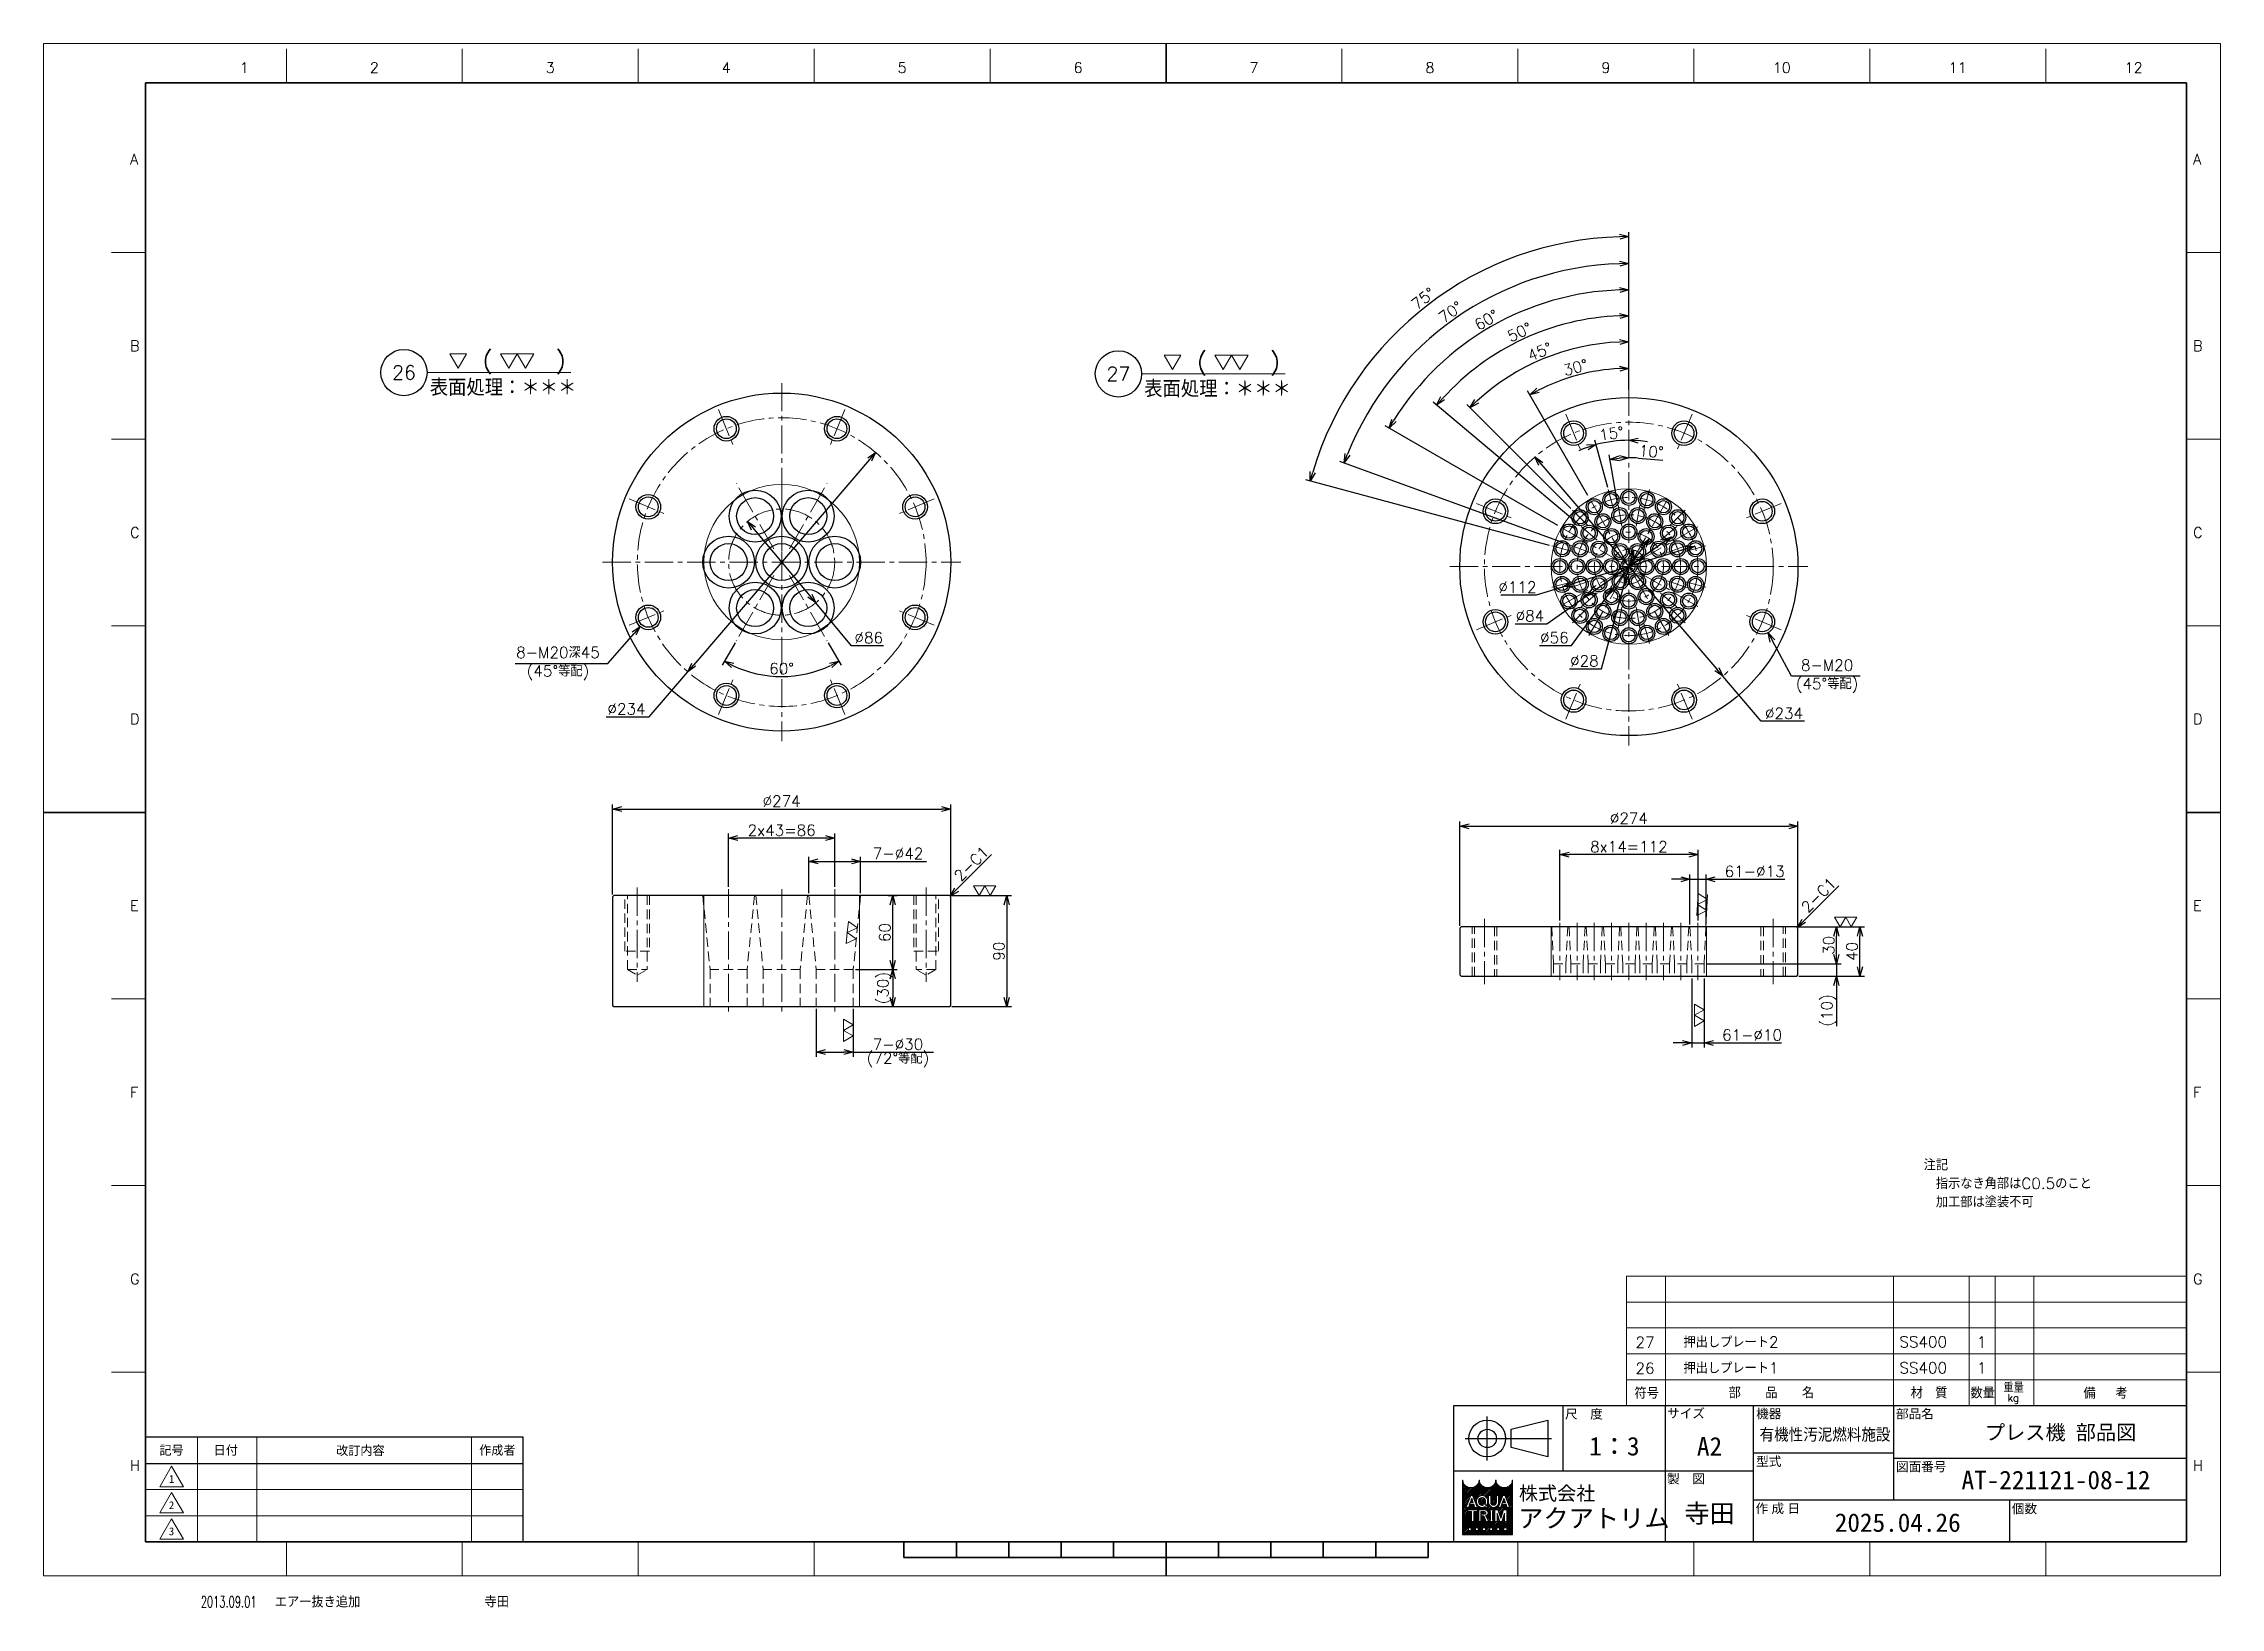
# Model space of a CAD drawing. Header units: millimetres. Extents: x 0 to 1764, y -26 to 1242.
import ezdxf
from ezdxf import colors
from ezdxf.entities.mleader import LeaderData, LeaderLine
from ezdxf.enums import TextEntityAlignment as Align
from ezdxf.math import Vec2, Vec3

# ---------------------------------------------------------------- set-up
doc = ezdxf.new("R2010")
doc.units = ezdxf.units.MM
doc.header["$LTSCALE"] = 1.2
doc.header["$PDMODE"] = 99
doc.header["$PDSIZE"] = 1
doc.linetypes.add('CENTER2', pattern=[28.575, 19.05, -3.175, 3.175, -3.175])
doc.linetypes.add('HIDDEN', pattern=[9.525, 6.35, -3.175])
for name, color, linetype, lineweight in [('04_HIDDEN', 2, 'HIDDEN', 13), ('05_CENTER', 4, 'CENTER2', 13), ('07_TEXT', 3, 'Continuous', 13), ('08_DIM', 3, 'Continuous', 13), ('90_FRAME', 5, 'Continuous', 35)]:
    doc.layers.add(name, color=color, linetype=linetype, lineweight=lineweight)
doc.layers.add('10_DRAFT', color=8, linetype='Continuous', lineweight=0, plot=False)
doc.layers.add('91_BLANK', color=5, linetype='Continuous', lineweight=0, plot=False)
doc.styles.add('KSS_TXT', font='txt.shx', dxfattribs={"bigfont": 'extfont2.shx'})
doc.styles.add('MS_G', font='MS Gothic.ttf')
doc.styles.get("Standard").update_dxf_attribs({"font": 'txt.shx', "bigfont": 'extfont2.shx'})
doc.styles.add('表題用', font='MS PGothic.ttf')
doc.dimstyles.new('KSS_DIM', dxfattribs={"dimscale": 3, "dimtxt": 3, "dimasz": 2.5, "dimexe": 1.25, "dimexo": 0.625, "dimtad": 1, "dimdsep": 46, "dimtxsty": 'KSS_TXT', "dimblk": 'OPEN30', "dimcen": 0, "dimazin": 2, "dimtfac": 0.75, "dimtmove": 0, "dimatfit": 3, "dimldrblk": 'OPEN30', "dimfxl": 1.25, "dimtolj": 1, "dimarcsym": 0})
doc.dimstyles.new('KSS_DIM$3', dxfattribs={"dimscale": 3, "dimtxt": 3, "dimasz": 2.5, "dimexe": 1.25, "dimexo": 0.625, "dimtad": 1, "dimtih": 1, "dimtoh": 1, "dimdsep": 46, "dimtxsty": 'KSS_TXT', "dimblk": 'OPEN30', "dimcen": 0, "dimazin": 2, "dimtfac": 0.75, "dimtofl": 0, "dimtmove": 0, "dimatfit": 3, "dimldrblk": 'OPEN30', "dimfxl": 1.25, "dimtolj": 1, "dimarcsym": 0})

msp = doc.modelspace()

# ---------------------------------------------------------------- texts
at = {"layer": '07_TEXT', "style": 'KSS_TXT'}
for p in [(355.88, 978.219), (934.802, 977.122)]:
    msp.add_text('( \u3000  )', height=13.5, dxfattribs=at).set_placement(p)
at = {"layer": '07_TEXT', "char_height": 13.5, "attachment_point": 1, "style": 'KSS_TXT'}
for insert in [(312.985, 969.636), (891.907, 968.538)]:
    msp.add_mtext('表面処理：＊＊＊', dxfattribs=dict(at, insert=insert))
at = {"layer": '07_TEXT', "ltscale": 2, "insert": (1523.544, 337.482), "char_height": 9, "attachment_point": 1}
msp.add_mtext_dynamic_manual_height_columns('注記\\P\u3000指示なき角部はC0.5のこと\\P\u3000加工部は塗装不可', width=176.33606, gutter_width=15, heights=[0], dxfattribs=at)
at = {"layer": '90_FRAME', "color": 0, "lineweight": 13, "style": 'KSS_TXT'}
for s, p in [('1', (162.682, 1215.249)), ('2', (268.044, 1215.249)), ('3', (410.612, 1215.249)), ('4', (553.18, 1215.249)), ('5', (695.748, 1215.249)), ('6', (838.316, 1215.249)), ('7', (980.884, 1215.249)), ('8', (1123.453, 1215.249)), ('9', (1266.021, 1215.249)), ('10', (1408.589, 1215.249)), ('11', (1551.157, 1215.249)), ('12', (1693.725, 1215.249))]:
    msp.add_text(s, height=8.52, dxfattribs=at).set_placement(p, align=Align.BOTTOM_CENTER)
for s, p in [('A', (70.199, 1147.902)), ('A', (1741.947, 1147.902)), ('B', (70.199, 996.678)), ('B', (1741.947, 996.678)), ('C', (70.199, 845.454)), ('C', (1741.947, 845.454)), ('D', (70.199, 694.23)), ('D', (1741.947, 694.23)), ('E', (70.199, 543.006)), ('E', (1741.947, 543.006)), ('F', (70.199, 391.782)), ('F', (1741.947, 391.782)), ('G', (70.199, 240.558)), ('G', (1741.947, 240.558)), ('H', (70.199, 89.334)), ('H', (1741.947, 89.334))]:
    msp.add_text(s, height=8.52, dxfattribs=at).set_placement(p, align=Align.MIDDLE_LEFT)
at = {"layer": '90_FRAME', "color": 3, "lineweight": 13}
for s, height, p in [('押出しプレート2', 9, (1328.925, 184.898)), ('SS400', 9, (1503.9, 185.018)), ('押出しプレート1', 9, (1328.925, 163.898)), ('SS400', 9, (1503.9, 164.018)), ('符号', 9, (1289.209, 143.519)), ('部\u3000\u3000品\u3000\u3000名', 9, (1365.505, 143.846)), ('材\u3000質', 9, (1513.071, 143.738)), ('数量', 9, (1561.501, 143.67)), ('重量', 7.5, (1588.258, 148.578)), ('kg', 6, (1591.573, 141.24)), ('備  考', 9, (1653.04, 143.519)), ('エアー抜き追加', 9, (187.405, -25.626)), ('寺田', 9, (357.315, -25.626))]:
    msp.add_text(s, height=height, dxfattribs=at).set_placement(p)
for s, p in [('27', (1297.772, 189.167)), ('1', (1570.491, 189.318)), ('26', (1297.772, 168.167)), ('1', (1570.491, 168.318))]:
    msp.add_text(s, height=9, dxfattribs=at).set_placement(p, align=Align.MIDDLE_CENTER)
at = {"layer": '90_FRAME', "color": 0, "style": '表題用'}
for s, p in [('尺\u3000度', (1232.904, 131.157)), ('サイズ', (1315.64, 131.716)), ('機器', (1387.819, 131.281)), ('部品名', (1501.105, 131.281)), ('型式', (1387.819, 92.72)), ('図面番号', (1501.105, 88.477)), ('製\u3000図', (1315.64, 78.681)), ('作 成 日', (1387.301, 54.624)), ('個数', (1594.969, 54.417))]:
    msp.add_text(s, height=7.5, dxfattribs=at).set_placement(p, align=Align.MIDDLE_LEFT)
at = {"layer": '90_FRAME', "color": 0, "style": 'MS_G'}
msp.add_text('プレス機 部品図', height=12, dxfattribs=at).set_placement((1634.517, 110.167), align=Align.CENTER)
at = {"layer": '90_FRAME', "color": 0, "style": '表題用'}
for s, p in [('記号', (103.742, 101.735)), ('日付', (147.711, 101.735)), ('作成者', (367.742, 101.735))]:
    msp.add_text(s, height=7.2, dxfattribs=at).set_placement(p, align=Align.MIDDLE_CENTER)
at = {"layer": '90_FRAME', "color": 0}
for s, height, style, p in [('改訂内容', 7.2, '表題用', (256.742, 101.735)), ('A2', 15, 'MS_G', (1350.037, 104.918))]:
    msp.add_text(s, height=height, dxfattribs=dict(at, style=style)).set_placement(p, align=Align.MIDDLE)
at = {"layer": '90_FRAME', "color": 0, "style": 'MS_G', "width": 0.9}
msp.add_text('有機性汚泥燃料施設', height=9.6, dxfattribs=at).set_placement((1443.627, 109.737), align=Align.CENTER)
at = {"layer": '90_FRAME', "color": 0, "lineweight": 13, "style": 'MS_G'}
for s, p in [('1', (103.742, 78.4)), ('2', (103.742, 57.185)), ('3', (103.742, 35.971))]:
    msp.add_text(s, height=6.364, dxfattribs=at).set_placement(p, align=Align.MIDDLE)
at = {"layer": '90_FRAME', "color": 4, "style": 'MS_G'}
msp.add_text('株式会社', height=11.3412, dxfattribs=at).set_placement((1226.509, 66.858), align=Align.MIDDLE_CENTER)
at = {"layer": '90_FRAME', "color": 0, "style": 'MS_G'}
for s, p in [('AT-221121-08-12', (1554.25, 70.159)), ('2025.04.26', (1451.534, 35.633))]:
    msp.add_text(s, height=15, dxfattribs=at).set_placement(p)
at = {"layer": '90_FRAME', "color": 4, "style": 'MS_G'}
msp.add_text('アクアトリム', height=15, dxfattribs=at).set_placement((1194.945, 39.159))
at = {"layer": '90_FRAME', "color": 3, "lineweight": 13, "width": 0.65}
msp.add_text('2013.09.01', height=9, dxfattribs=at).set_placement((127.43, -25.626))
at = {"layer": '90_FRAME', "color": 0, "style": 'MS_G'}
for tag, p in [('1：3', (1272.927, 104.918)), ('寺田', (1350.037, 50.821))]:
    msp.add_attdef(tag, text='', height=15, dxfattribs=at).set_placement(p, align=Align.MIDDLE)

# ---------------------------------------------------------------- blocks, each defined once
blk = doc.blocks.new('AM_BALLOON1')
at = {"transparency": 16777216}
blk.add_circle((0, 0), 5, dxfattribs=at)
blk.add_attdef('B_NUMBER', text='', height=3, dxfattribs=at).set_placement((0, 0), align=Align.MIDDLE_CENTER)
blk = doc.blocks.new('_OPEN')
at = {"color": 0, "linetype": 'ByBlock'}
for p, q in [((-1, 0.17), (0, 0)), ((0, 0), (-1, -0.17)), ((0, 0), (-1, 0))]:
    blk.add_line(p, q, dxfattribs=at)
blk = doc.blocks.new('p1ba01')
for p, q in [((0, 0), (-1.5, 2.6)), ((-1.5, 2.6), (1.5, 2.6)), ((1.5, 2.6), (0, 0))]:
    blk.add_line(p, q)
blk = doc.blocks.new('p1ba02')
for p, q in [((-1.5, 2.6), (1.5, 2.6)), ((0, 0), (-1.5, 2.6)), ((1.5, 2.6), (0, 0)), ((3, 0), (1.5, 2.6)), ((1.5, 2.6), (4.5, 2.6)), ((4.5, 2.6), (3, 0))]:
    blk.add_line(p, q)
blk = doc.blocks.new('_Open30')
at = {"color": 0, "linetype": 'ByBlock', "lineweight": -2}
for p, q in [((-1, 0.27), (0, 0)), ((0, 0), (-1, -0.27)), ((0, 0), (-1, 0))]:
    blk.add_line(p, q, dxfattribs=at)
blk = doc.blocks.new('*D149')
at = {"layer": '08_DIM', "color": 0, "lineweight": -2, "transparency": 16777216}
for p, q in [((620.1, 553.1), (620.1, 582.7)), ((662.1, 553.1), (662.1, 582.7)), ((627.6, 578.9), (654.6, 578.9)), ((662.1, 578.9), (715.4, 578.9))]:
    blk.add_line(p, q, dxfattribs=at)
at = {"layer": 'Defpoints', "color": 0, "transparency": 16777216}
for p in [(662.1, 578.9), (620.1, 551.2), (662.1, 551.2)]:
    blk.add_point(p, dxfattribs=at)
at = {"layer": '08_DIM', "color": 0, "lineweight": -2, "transparency": 16777216, "xscale": 7.5, "yscale": 7.5, "zscale": 7.5, "rotation": 180}
blk.add_blockref('_Open30', (620.1, 578.9), dxfattribs=at)
at = {"layer": '08_DIM', "color": 0, "lineweight": -2, "transparency": 16777216, "xscale": 7.5, "yscale": 7.5, "zscale": 7.5}
blk.add_blockref('_Open30', (662.1, 578.9), dxfattribs=at)
at = {"layer": '08_DIM', "color": 0, "transparency": 16777216, "insert": (692.5, 585.3), "char_height": 9, "attachment_point": 5, "style": 'KSS_TXT'}
blk.add_mtext('\\A1;7-%%C\\A1;42', dxfattribs=at)
blk = doc.blocks.new('*D150')
at = {"layer": '08_DIM', "color": 0, "lineweight": -2, "transparency": 16777216}
for p, q in [((457.2, 739.2), (478.5, 763.5)), ((382.3, 739.2), (457.2, 739.2))]:
    blk.add_line(p, q, dxfattribs=at)
at = {"layer": 'Defpoints', "color": 0, "transparency": 16777216}
for p in [(496.6, 784.2), (483.5, 769.1)]:
    blk.add_point(p, dxfattribs=at)
at = {"layer": '08_DIM', "color": 0, "lineweight": -2, "transparency": 16777216, "xscale": 7.5, "yscale": 7.5, "zscale": 7.5, "rotation": 48.71878817744504}
blk.add_blockref('_Open30', (483.5, 769.1), dxfattribs=at)
at = {"layer": '08_DIM', "color": 0, "transparency": 16777216, "insert": (416.9, 739.2), "char_height": 9, "attachment_point": 5, "style": 'KSS_TXT'}
blk.add_mtext('\\A1;8-M20深45\\P(45°等配)', dxfattribs=at)
blk = doc.blocks.new('*D151')
at = {"layer": '08_DIM', "color": 0, "lineweight": -2, "transparency": 16777216}
for p, q in [((1416.5, 728.9), (1401, 757.6)), ((1472.2, 728.9), (1416.5, 728.9))]:
    blk.add_line(p, q, dxfattribs=at)
at = {"layer": 'Defpoints', "color": 0, "transparency": 16777216}
for p in [(1388, 781.8), (1397.5, 764.2)]:
    blk.add_point(p, dxfattribs=at)
at = {"layer": '08_DIM', "color": 0, "lineweight": -2, "transparency": 16777216, "xscale": 7.5, "yscale": 7.5, "zscale": 7.5, "rotation": 118.2654772922308}
blk.add_blockref('_Open30', (1397.5, 764.2), dxfattribs=at)
at = {"layer": '08_DIM', "color": 0, "transparency": 16777216, "insert": (1445.3, 728.9), "char_height": 9, "attachment_point": 5, "style": 'KSS_TXT'}
blk.add_mtext('\\A1;8-M20\\P(45°等配)', dxfattribs=at)
blk = doc.blocks.new('*D153')
at = {"layer": '08_DIM', "color": 0, "lineweight": -2, "transparency": 16777216}
for p, q in [((570.5, 854.4), (620.9, 794.2)), ((654.8, 753.7), (625.8, 788.5)), ((680.7, 753.7), (654.8, 753.7))]:
    blk.add_line(p, q, dxfattribs=at)
at = {"layer": 'Defpoints', "color": 0, "transparency": 16777216}
for p in [(570.5, 854.4), (625.8, 788.5)]:
    blk.add_point(p, dxfattribs=at)
at = {"layer": '08_DIM', "color": 0, "lineweight": -2, "transparency": 16777216, "xscale": 7.5, "yscale": 7.5, "zscale": 7.5}
for p, rotation in [((570.5, 854.4), 129.9451936059651), ((625.8, 788.5), 309.9451936059651)]:
    blk.add_blockref('_Open30', p, dxfattribs=dict(at, rotation=rotation))
at = {"layer": '08_DIM', "color": 0, "transparency": 16777216, "insert": (668.7, 760.1), "char_height": 9, "attachment_point": 5, "style": 'KSS_TXT'}
blk.add_mtext('\\A1;%%C86', dxfattribs=at)
blk = doc.blocks.new('*D154')
at = {"layer": '08_DIM', "color": 0, "lineweight": -2, "transparency": 16777216}
for p, q in [((674.3, 910.3), (526.9, 738.3)), ((490.8, 696.1), (522, 732.6)), ((455.9, 696.1), (490.8, 696.1))]:
    blk.add_line(p, q, dxfattribs=at)
at = {"layer": 'Defpoints', "color": 0, "transparency": 16777216}
for p in [(674.3, 910.3), (522, 732.6)]:
    blk.add_point(p, dxfattribs=at)
at = {"layer": '08_DIM', "color": 0, "lineweight": -2, "transparency": 16777216, "xscale": 7.5, "yscale": 7.5, "zscale": 7.5}
for p, rotation in [((674.3, 910.3), 49.4193184519771), ((522, 732.6), 229.4193184519771)]:
    blk.add_blockref('_Open30', p, dxfattribs=dict(at, rotation=rotation))
at = {"layer": '08_DIM', "color": 0, "transparency": 16777216, "insert": (472.4, 702.4), "char_height": 9, "attachment_point": 5, "style": 'KSS_TXT'}
blk.add_mtext('\\A1;%%C234', dxfattribs=at)
blk = doc.blocks.new('*D155')
at = {"layer": '08_DIM', "color": 0, "lineweight": -2, "transparency": 16777216}
for p, q in [((560.4, 756.1), (549.9, 737.9)), ((635.8, 756.1), (646.4, 737.9))]:
    blk.add_line(p, q, dxfattribs=at)
blk.add_arc((598.1, 821.4), 92.7, 244.6381, 295.3619, dxfattribs=at)
at = {"layer": 'Defpoints', "color": 0, "transparency": 16777216}
for p in [(591.9, 810.6), (604.4, 810.6), (561.4, 757.7), (634.9, 757.7), (582.1, 730.2)]:
    blk.add_point(p, dxfattribs=at)
at = {"layer": '08_DIM', "color": 0, "lineweight": -2, "transparency": 16777216, "xscale": 7.5, "yscale": 7.5, "zscale": 7.5}
for p, rotation in [((551.8, 741.2), 152.3190483579999), ((644.5, 741.2), 27.68095164200458)]:
    blk.add_blockref('_Open30', p, dxfattribs=dict(at, rotation=rotation))
at = {"layer": '08_DIM', "color": 0, "transparency": 16777216, "insert": (598.1, 735.1), "char_height": 9, "attachment_point": 5, "style": 'KSS_TXT'}
blk.add_mtext('\\A1;60%%d', dxfattribs=at)
blk = doc.blocks.new('*D156')
at = {"layer": '08_DIM', "color": 0, "lineweight": -2, "transparency": 16777216}
for p, q in [((555.1, 558.3), (555.1, 601.5)), ((641.1, 558.3), (641.1, 601.5)), ((633.6, 597.8), (562.6, 597.8))]:
    blk.add_line(p, q, dxfattribs=at)
at = {"layer": 'Defpoints', "color": 0, "transparency": 16777216}
for p in [(555.1, 597.8), (555.1, 556.4), (641.1, 556.4)]:
    blk.add_point(p, dxfattribs=at)
at = {"layer": '08_DIM', "color": 0, "lineweight": -2, "transparency": 16777216, "xscale": 7.5, "yscale": 7.5, "zscale": 7.5, "rotation": 180}
blk.add_blockref('_Open30', (555.1, 597.8), dxfattribs=at)
at = {"layer": '08_DIM', "color": 0, "lineweight": -2, "transparency": 16777216, "xscale": 7.5, "yscale": 7.5, "zscale": 7.5}
blk.add_blockref('_Open30', (641.1, 597.8), dxfattribs=at)
at = {"layer": '08_DIM', "color": 0, "transparency": 16777216, "insert": (598.1, 604.1), "char_height": 9, "attachment_point": 5, "style": 'KSS_TXT'}
blk.add_mtext('\\A1;2x43=86', dxfattribs=at)
blk = doc.blocks.new('*D157')
at = {"layer": '08_DIM', "color": 0, "lineweight": -2, "transparency": 16777216}
for p, q in [((626.1, 459.4), (626.1, 420.6)), ((656.1, 459.4), (656.1, 420.6)), ((633.6, 424.4), (648.6, 424.4)), ((656.1, 424.4), (721.2, 424.4))]:
    blk.add_line(p, q, dxfattribs=at)
at = {"layer": 'Defpoints', "color": 0, "transparency": 16777216}
for p in [(626.1, 461.2), (656.1, 461.2), (656.1, 424.4)]:
    blk.add_point(p, dxfattribs=at)
at = {"layer": '08_DIM', "color": 0, "lineweight": -2, "transparency": 16777216, "xscale": 7.5, "yscale": 7.5, "zscale": 7.5, "rotation": 180}
blk.add_blockref('_Open30', (626.1, 424.4), dxfattribs=at)
at = {"layer": '08_DIM', "color": 0, "lineweight": -2, "transparency": 16777216, "xscale": 7.5, "yscale": 7.5, "zscale": 7.5}
blk.add_blockref('_Open30', (656.1, 424.4), dxfattribs=at)
at = {"layer": '08_DIM', "color": 0, "transparency": 16777216, "char_height": 9, "attachment_point": 5, "style": 'KSS_TXT'}
for s, insert in [('\\A1;(72°等配)', (692.4, 418)), ('\\A1;7-%%C\\A1;30', (692.4, 430.7))]:
    blk.add_mtext(s, dxfattribs=dict(at, insert=insert))
blk = doc.blocks.new('*D158')
at = {"layer": '08_DIM', "color": 0, "lineweight": -2, "transparency": 16777216}
for p, q in [((684.5, 551.2), (691.8, 551.2)), ((688.1, 498.7), (688.1, 543.7)), ((658, 491.2), (691.8, 491.2))]:
    blk.add_line(p, q, dxfattribs=at)
at = {"layer": 'Defpoints', "color": 0, "transparency": 16777216}
for p in [(682.6, 551.2), (688.1, 551.2), (656.1, 491.2)]:
    blk.add_point(p, dxfattribs=at)
at = {"layer": '08_DIM', "color": 0, "lineweight": -2, "transparency": 16777216, "xscale": 7.5, "yscale": 7.5, "zscale": 7.5}
for p, rotation in [((688.1, 551.2), 90), ((688.1, 491.2), 270)]:
    blk.add_blockref('_Open30', p, dxfattribs=dict(at, rotation=rotation))
at = {"layer": '08_DIM', "color": 0, "transparency": 16777216, "insert": (681.7, 521.2), "char_height": 9, "attachment_point": 5, "rotation": 90, "style": 'KSS_TXT'}
blk.add_mtext('\\A1;60', dxfattribs=at)
blk = doc.blocks.new('*D159')
at = {"layer": '08_DIM', "color": 0, "lineweight": -2, "transparency": 16777216}
for p, q in [((658, 491.2), (691.8, 491.2)), ((688.1, 483.7), (688.1, 468.7)), ((677.1, 461.2), (691.8, 461.2))]:
    blk.add_line(p, q, dxfattribs=at)
at = {"layer": 'Defpoints', "color": 0, "transparency": 16777216}
for p in [(656.1, 491.2), (675.2, 461.2), (688.1, 461.2)]:
    blk.add_point(p, dxfattribs=at)
at = {"layer": '08_DIM', "color": 0, "lineweight": -2, "transparency": 16777216, "xscale": 7.5, "yscale": 7.5, "zscale": 7.5}
for p, rotation in [((688.1, 491.2), 90), ((688.1, 461.2), 270)]:
    blk.add_blockref('_Open30', p, dxfattribs=dict(at, rotation=rotation))
at = {"layer": '08_DIM', "color": 0, "transparency": 16777216, "insert": (681.7, 476.2), "char_height": 9, "attachment_point": 5, "rotation": 90, "style": 'KSS_TXT'}
blk.add_mtext('\\A1;(30)', dxfattribs=at)
blk = doc.blocks.new('*D160')
at = {"layer": '08_DIM', "color": 0, "lineweight": -2, "transparency": 16777216}
for p, q in [((736, 551.2), (784.3, 551.2)), ((780.5, 543.7), (780.5, 468.7)), ((736, 461.2), (784.3, 461.2))]:
    blk.add_line(p, q, dxfattribs=at)
at = {"layer": 'Defpoints', "color": 0, "transparency": 16777216}
for p in [(734.1, 551.2), (734.1, 461.2), (780.5, 461.2)]:
    blk.add_point(p, dxfattribs=at)
at = {"layer": '08_DIM', "color": 0, "lineweight": -2, "transparency": 16777216, "xscale": 7.5, "yscale": 7.5, "zscale": 7.5}
for p, rotation in [((780.5, 551.2), 90), ((780.5, 461.2), 270)]:
    blk.add_blockref('_Open30', p, dxfattribs=dict(at, rotation=rotation))
at = {"layer": '08_DIM', "color": 0, "transparency": 16777216, "insert": (774.2, 506.2), "char_height": 9, "attachment_point": 5, "rotation": 90, "style": 'KSS_TXT'}
blk.add_mtext('\\A1;90', dxfattribs=at)
blk = doc.blocks.new('*D161')
at = {"layer": '08_DIM', "color": 0, "lineweight": -2, "transparency": 16777216}
for p, q in [((461.1, 552.1), (461.1, 625.1)), ((468.6, 621.3), (727.6, 621.3)), ((735.1, 552.1), (735.1, 625.1))]:
    blk.add_line(p, q, dxfattribs=at)
at = {"layer": 'Defpoints', "color": 0, "transparency": 16777216}
for p in [(735.1, 621.3), (461.1, 550.2), (735.1, 550.2)]:
    blk.add_point(p, dxfattribs=at)
at = {"layer": '08_DIM', "color": 0, "lineweight": -2, "transparency": 16777216, "xscale": 7.5, "yscale": 7.5, "zscale": 7.5, "rotation": 180}
blk.add_blockref('_Open30', (461.1, 621.3), dxfattribs=at)
at = {"layer": '08_DIM', "color": 0, "lineweight": -2, "transparency": 16777216, "xscale": 7.5, "yscale": 7.5, "zscale": 7.5}
blk.add_blockref('_Open30', (735.1, 621.3), dxfattribs=at)
at = {"layer": '08_DIM', "color": 0, "transparency": 16777216, "insert": (598.1, 627.7), "char_height": 9, "attachment_point": 5, "style": 'KSS_TXT'}
blk.add_mtext('\\A1;%%C274', dxfattribs=at)
blk = doc.blocks.new('*D162')
at = {"layer": '08_DIM', "color": 0, "lineweight": -2, "transparency": 16777216}
blk.add_line((739.9, 556), (768.3, 584.4), dxfattribs=at)
at = {"layer": 'Defpoints', "color": 0, "transparency": 16777216}
for p in [(778.1, 594.2), (778.1, 594.2), (734.6, 550.7)]:
    blk.add_point(p, dxfattribs=at)
at = {"layer": '08_DIM', "color": 0, "lineweight": -2, "transparency": 16777216, "xscale": 7.5, "yscale": 7.5, "zscale": 7.5, "rotation": 224.9999999999999}
blk.add_blockref('_Open30', (734.6, 550.7), dxfattribs=at)
at = {"layer": '08_DIM', "color": 0, "transparency": 16777216, "insert": (751.9, 577), "char_height": 9, "attachment_point": 5, "rotation": 45, "style": 'KSS_TXT'}
blk.add_mtext('\\A1;2-C1', dxfattribs=at)
blk = doc.blocks.new('*D164')
at = {"layer": '08_DIM', "color": 0, "lineweight": -2, "transparency": 16777216}
for p, q in [((1228.7, 530.9), (1228.7, 588.2)), ((1333.2, 584.4), (1236.2, 584.4)), ((1340.7, 530.9), (1340.7, 588.2))]:
    blk.add_line(p, q, dxfattribs=at)
at = {"layer": 'Defpoints', "color": 0, "transparency": 16777216}
for p in [(1228.7, 584.4), (1228.7, 529.1), (1340.7, 529.1)]:
    blk.add_point(p, dxfattribs=at)
at = {"layer": '08_DIM', "color": 0, "lineweight": -2, "transparency": 16777216, "xscale": 7.5, "yscale": 7.5, "zscale": 7.5, "rotation": 180}
blk.add_blockref('_Open30', (1228.7, 584.4), dxfattribs=at)
at = {"layer": '08_DIM', "color": 0, "lineweight": -2, "transparency": 16777216, "xscale": 7.5, "yscale": 7.5, "zscale": 7.5}
blk.add_blockref('_Open30', (1340.7, 584.4), dxfattribs=at)
at = {"layer": '08_DIM', "color": 0, "transparency": 16777216, "insert": (1284.7, 590.8), "char_height": 9, "attachment_point": 5, "style": 'KSS_TXT'}
blk.add_mtext('\\A1;8x14=112', dxfattribs=at)
blk = doc.blocks.new('*D165')
at = {"layer": '08_DIM', "color": 0, "lineweight": -2, "transparency": 16777216}
for p, q in [((1147.7, 526.8), (1147.7, 611.2)), ((1155.2, 607.4), (1414.2, 607.4)), ((1421.7, 526.8), (1421.7, 611.2))]:
    blk.add_line(p, q, dxfattribs=at)
at = {"layer": 'Defpoints', "color": 0, "transparency": 16777216}
for p in [(1421.7, 607.4), (1147.7, 524.9), (1421.7, 524.9)]:
    blk.add_point(p, dxfattribs=at)
at = {"layer": '08_DIM', "color": 0, "lineweight": -2, "transparency": 16777216, "xscale": 7.5, "yscale": 7.5, "zscale": 7.5, "rotation": 180}
blk.add_blockref('_Open30', (1147.7, 607.4), dxfattribs=at)
at = {"layer": '08_DIM', "color": 0, "lineweight": -2, "transparency": 16777216, "xscale": 7.5, "yscale": 7.5, "zscale": 7.5}
blk.add_blockref('_Open30', (1421.7, 607.4), dxfattribs=at)
at = {"layer": '08_DIM', "color": 0, "transparency": 16777216, "insert": (1284.7, 613.8), "char_height": 9, "attachment_point": 5, "style": 'KSS_TXT'}
blk.add_mtext('\\A1;\\A1;%%c274', dxfattribs=at)
blk = doc.blocks.new('*D166')
at = {"layer": '08_DIM', "color": 0, "lineweight": -2, "transparency": 16777216}
for p, q in [((1422.5, 525.9), (1475.6, 525.9)), ((1471.9, 493.4), (1471.9, 518.4)), ((1422.5, 485.9), (1475.6, 485.9))]:
    blk.add_line(p, q, dxfattribs=at)
at = {"layer": 'Defpoints', "color": 0, "transparency": 16777216}
for p in [(1420.7, 525.9), (1471.9, 525.9), (1420.7, 485.9)]:
    blk.add_point(p, dxfattribs=at)
at = {"layer": '08_DIM', "color": 0, "lineweight": -2, "transparency": 16777216, "xscale": 7.5, "yscale": 7.5, "zscale": 7.5}
for p, rotation in [((1471.9, 525.9), 90), ((1471.9, 485.9), 270)]:
    blk.add_blockref('_Open30', p, dxfattribs=dict(at, rotation=rotation))
at = {"layer": '08_DIM', "color": 0, "transparency": 16777216, "insert": (1465.5, 505.9), "char_height": 9, "attachment_point": 5, "rotation": 90, "style": 'KSS_TXT'}
blk.add_mtext('\\A1;40', dxfattribs=at)
blk = doc.blocks.new('*D182')
at = {"layer": '08_DIM', "color": 0, "lineweight": -2, "transparency": 16777216}
for p, q in [((1334.2, 527.8), (1334.2, 568.2)), ((1347.2, 527.8), (1347.2, 568.2)), ((1326.7, 564.4), (1319.2, 564.4)), ((1334.2, 564.4), (1347.2, 564.4)), ((1354.7, 564.4), (1411, 564.4))]:
    blk.add_line(p, q, dxfattribs=at)
at = {"layer": 'Defpoints', "color": 0, "transparency": 16777216}
for p in [(1347.2, 564.4), (1334.2, 525.9), (1347.2, 525.9)]:
    blk.add_point(p, dxfattribs=at)
at = {"layer": '08_DIM', "color": 0, "lineweight": -2, "transparency": 16777216, "xscale": 7.5, "yscale": 7.5, "zscale": 7.5}
blk.add_blockref('_Open30', (1334.2, 564.4), dxfattribs=at)
at = {"layer": '08_DIM', "color": 0, "lineweight": -2, "transparency": 16777216, "xscale": 7.5, "yscale": 7.5, "zscale": 7.5, "rotation": 180}
blk.add_blockref('_Open30', (1347.2, 564.4), dxfattribs=at)
at = {"layer": '08_DIM', "color": 0, "transparency": 16777216, "insert": (1386.6, 570.8), "char_height": 9, "attachment_point": 5, "style": 'KSS_TXT'}
blk.add_mtext('\\A1;61-%%C\\A1;13', dxfattribs=at)
blk = doc.blocks.new('*D183')
at = {"layer": '08_DIM', "color": 0, "lineweight": -2, "transparency": 16777216}
for p, q in [((1335.7, 484), (1335.7, 428.1)), ((1345.7, 484), (1345.7, 428.1)), ((1328.2, 431.8), (1320.7, 431.8)), ((1335.7, 431.8), (1345.7, 431.8)), ((1353.2, 431.8), (1408.3, 431.8))]:
    blk.add_line(p, q, dxfattribs=at)
at = {"layer": 'Defpoints', "color": 0, "transparency": 16777216}
for p in [(1335.7, 485.9), (1345.7, 485.9), (1345.7, 431.8)]:
    blk.add_point(p, dxfattribs=at)
at = {"layer": '08_DIM', "color": 0, "lineweight": -2, "transparency": 16777216, "xscale": 7.5, "yscale": 7.5, "zscale": 7.5}
blk.add_blockref('_Open30', (1335.7, 431.8), dxfattribs=at)
at = {"layer": '08_DIM', "color": 0, "lineweight": -2, "transparency": 16777216, "xscale": 7.5, "yscale": 7.5, "zscale": 7.5, "rotation": 180}
blk.add_blockref('_Open30', (1345.7, 431.8), dxfattribs=at)
at = {"layer": '08_DIM', "color": 0, "transparency": 16777216, "insert": (1384.5, 438.2), "char_height": 9, "attachment_point": 5, "style": 'KSS_TXT'}
blk.add_mtext('\\A1;61-%%C\\A1;10', dxfattribs=at)
blk = doc.blocks.new('*D184')
at = {"layer": '08_DIM', "color": 0, "lineweight": -2, "transparency": 16777216}
for p, q in [((1422.5, 525.9), (1456.7, 525.9)), ((1452.9, 503.4), (1452.9, 518.4)), ((1347.5, 495.9), (1456.7, 495.9))]:
    blk.add_line(p, q, dxfattribs=at)
at = {"layer": 'Defpoints', "color": 0, "transparency": 16777216}
for p in [(1420.7, 525.9), (1452.9, 525.9), (1345.7, 495.9)]:
    blk.add_point(p, dxfattribs=at)
at = {"layer": '08_DIM', "color": 0, "lineweight": -2, "transparency": 16777216, "xscale": 7.5, "yscale": 7.5, "zscale": 7.5}
for p, rotation in [((1452.9, 525.9), 90), ((1452.9, 495.9), 270)]:
    blk.add_blockref('_Open30', p, dxfattribs=dict(at, rotation=rotation))
at = {"layer": '08_DIM', "color": 0, "transparency": 16777216, "insert": (1446.6, 510.9), "char_height": 9, "attachment_point": 5, "rotation": 90, "style": 'KSS_TXT'}
blk.add_mtext('\\A1;30', dxfattribs=at)
blk = doc.blocks.new('*D185')
at = {"layer": '08_DIM', "color": 0, "lineweight": -2, "transparency": 16777216}
for p, q in [((1347.5, 495.9), (1456.7, 495.9)), ((1452.9, 503.4), (1452.9, 510.9)), ((1452.9, 495.9), (1452.9, 485.9)), ((1422.5, 485.9), (1456.7, 485.9)), ((1452.9, 478.4), (1452.9, 445.4))]:
    blk.add_line(p, q, dxfattribs=at)
at = {"layer": 'Defpoints', "color": 0, "transparency": 16777216}
for p in [(1345.7, 495.9), (1420.7, 485.9), (1452.9, 485.9)]:
    blk.add_point(p, dxfattribs=at)
at = {"layer": '08_DIM', "color": 0, "lineweight": -2, "transparency": 16777216, "xscale": 7.5, "yscale": 7.5, "zscale": 7.5}
for p, rotation in [((1452.9, 495.9), 270), ((1452.9, 485.9), 90)]:
    blk.add_blockref('_Open30', p, dxfattribs=dict(at, rotation=rotation))
at = {"layer": '08_DIM', "color": 0, "transparency": 16777216, "insert": (1446.6, 458.1), "char_height": 9, "attachment_point": 5, "rotation": 90, "style": 'KSS_TXT'}
blk.add_mtext('\\A1;(10)', dxfattribs=at)
blk = doc.blocks.new('*D186')
at = {"layer": '08_DIM', "color": 0, "lineweight": -2, "transparency": 16777216}
blk.add_line((1426.5, 530.7), (1454.8, 559), dxfattribs=at)
at = {"layer": 'Defpoints', "color": 0, "transparency": 16777216}
for p in [(1464.6, 568.8), (1464.6, 568.8), (1421.2, 525.4)]:
    blk.add_point(p, dxfattribs=at)
at = {"layer": '08_DIM', "color": 0, "lineweight": -2, "transparency": 16777216, "xscale": 7.5, "yscale": 7.5, "zscale": 7.5, "rotation": 224.9999999999999}
blk.add_blockref('_Open30', (1421.2, 525.4), dxfattribs=at)
at = {"layer": '08_DIM', "color": 0, "transparency": 16777216, "insert": (1438.4, 551.6), "char_height": 9, "attachment_point": 5, "rotation": 45, "style": 'KSS_TXT'}
blk.add_mtext('\\A1;2-C1', dxfattribs=at)
blk = doc.blocks.new('*D187')
at = {"layer": '08_DIM', "color": 0, "lineweight": -2, "transparency": 16777216}
for p, q in [((1208.5, 906.6), (1355.9, 734.6)), ((1392, 692.4), (1360.8, 728.9)), ((1426.9, 692.4), (1392, 692.4))]:
    blk.add_line(p, q, dxfattribs=at)
at = {"layer": 'Defpoints', "color": 0, "transparency": 16777216}
for p in [(1208.5, 906.6), (1360.8, 728.9)]:
    blk.add_point(p, dxfattribs=at)
at = {"layer": '08_DIM', "color": 0, "lineweight": -2, "transparency": 16777216, "xscale": 7.5, "yscale": 7.5, "zscale": 7.5}
for p, rotation in [((1208.5, 906.6), 130.5806815480229), ((1360.8, 728.9), 310.5806815480228)]:
    blk.add_blockref('_Open30', p, dxfattribs=dict(at, rotation=rotation))
at = {"layer": '08_DIM', "color": 0, "transparency": 16777216, "insert": (1410.4, 698.8), "char_height": 9, "attachment_point": 5, "style": 'KSS_TXT'}
blk.add_mtext('\\A1;%%C234', dxfattribs=at)
blk = doc.blocks.new('*D188')
at = {"layer": '08_DIM', "color": 0, "lineweight": -2, "transparency": 16777216}
for p, q in [((1301.1, 840.4), (1272.6, 801.2)), ((1238.2, 753.9), (1268.2, 795.1)), ((1212.2, 753.9), (1238.2, 753.9))]:
    blk.add_line(p, q, dxfattribs=at)
at = {"layer": 'Defpoints', "color": 0, "transparency": 16777216}
for p in [(1301.1, 840.4), (1268.2, 795.1)]:
    blk.add_point(p, dxfattribs=at)
at = {"layer": '08_DIM', "color": 0, "lineweight": -2, "transparency": 16777216, "xscale": 7.5, "yscale": 7.5, "zscale": 7.5}
for p, rotation in [((1301.1, 840.4), 53.97123742113651), ((1268.2, 795.1), 233.9712374211365)]:
    blk.add_blockref('_Open30', p, dxfattribs=dict(at, rotation=rotation))
at = {"layer": '08_DIM', "color": 0, "transparency": 16777216, "insert": (1224.3, 760.2), "char_height": 9, "attachment_point": 5, "style": 'KSS_TXT'}
blk.add_mtext('\\A1;%%C56', dxfattribs=at)
blk = doc.blocks.new('*D189')
at = {"layer": '08_DIM', "color": 0, "lineweight": -2, "transparency": 16777216}
for p, q in [((1275.5, 869.5), (1268.7, 908.3)), ((1292.2, 905.6), (1312.3, 903.9))]:
    blk.add_line(p, q, dxfattribs=at)
for start, end in [(94.8751, 95.1249), (85.1249, 90)]:
    blk.add_arc((1284.7, 817.8), 88.2, start, end, dxfattribs=at)
at = {"layer": 'Defpoints', "color": 0, "transparency": 16777216}
for p in [(1284.7, 959.5), (1274.4, 905.4), (1275.9, 867.6), (1278.9, 850.7), (1284.7, 676.1)]:
    blk.add_point(p, dxfattribs=at)
at = {"layer": '08_DIM', "color": 0, "lineweight": -2, "transparency": 16777216, "xscale": 7.5, "yscale": 7.5, "zscale": 7.5}
for p, rotation in [((1269.3, 904.6), 187.5624546705395), ((1284.7, 906), 2.437545329442668)]:
    blk.add_blockref('_Open30', p, dxfattribs=dict(at, rotation=rotation))
at = {"layer": '08_DIM', "color": 0, "transparency": 16777216, "insert": (1302.8, 911.1), "char_height": 9, "attachment_point": 5, "rotation": 355.1249, "style": 'KSS_TXT'}
blk.add_mtext('\\A1;10%%d', dxfattribs=at)
blk = doc.blocks.new('*D190')
at = {"layer": '08_DIM', "color": 0, "lineweight": -2, "transparency": 16777216}
blk.add_line((1267.5, 882), (1257.2, 920.3), dxfattribs=at)
for start, end in [(90, 105), (81.6006, 85.8003), (109.1997, 113.3994)]:
    blk.add_arc((1284.7, 817.8), 102.3, start, end, dxfattribs=at)
at = {"layer": 'Defpoints', "color": 0, "transparency": 16777216}
for p in [(1284.7, 959.5), (1275.7, 919.7), (1267.9, 880.2), (1272.4, 863.6), (1284.7, 676.1)]:
    blk.add_point(p, dxfattribs=at)
at = {"layer": '08_DIM', "color": 0, "lineweight": -2, "transparency": 16777216, "xscale": 7.5, "yscale": 7.5, "zscale": 7.5}
for p, rotation in [((1258.2, 916.6), 17.09984501065921), ((1284.7, 920.1), 177.9001549893197)]:
    blk.add_blockref('_Open30', p, dxfattribs=dict(at, rotation=rotation))
at = {"layer": '08_DIM', "color": 0, "transparency": 16777216, "insert": (1270.5, 925.6), "char_height": 9, "attachment_point": 5, "rotation": 7.5, "style": 'KSS_TXT'}
blk.add_mtext('\\A1;15%%d', dxfattribs=at)
blk = doc.blocks.new('*D191')
at = {"layer": '08_DIM', "color": 0, "lineweight": -2, "transparency": 16777216}
for p, q in [((1284.7, 961.4), (1284.7, 982.1)), ((1251.4, 875.4), (1202.5, 960.1))]:
    blk.add_line(p, q, dxfattribs=at)
blk.add_arc((1284.7, 817.8), 160.6, 92.6764, 117.3236, dxfattribs=at)
at = {"layer": 'Defpoints', "color": 0, "transparency": 16777216}
for p in [(1256.8, 975.9), (1284.7, 959.5), (1252.4, 873.7), (1317, 761.8), (1284.7, 676.1)]:
    blk.add_point(p, dxfattribs=at)
at = {"layer": '08_DIM', "color": 0, "lineweight": -2, "transparency": 16777216, "xscale": 7.5, "yscale": 7.5, "zscale": 7.5}
for p, rotation in [((1284.7, 978.4), 1.338183393460185), ((1204.4, 956.9), 208.6618166065428)]:
    blk.add_blockref('_Open30', p, dxfattribs=dict(at, rotation=rotation))
at = {"layer": '08_DIM', "color": 0, "transparency": 16777216, "insert": (1241.4, 979.1), "char_height": 9, "attachment_point": 5, "rotation": 15, "style": 'KSS_TXT'}
blk.add_mtext('\\A1;30%%d', dxfattribs=at)
blk = doc.blocks.new('*D192')
at = {"layer": '08_DIM', "color": 0, "lineweight": -2, "transparency": 16777216}
for p, q in [((1284.7, 961.4), (1284.7, 1003.6)), ((1237.6, 864.8), (1153.3, 949.2))]:
    blk.add_line(p, q, dxfattribs=at)
blk.add_arc((1284.7, 817.8), 182.1, 92.3604, 132.6396, dxfattribs=at)
at = {"layer": 'Defpoints', "color": 0, "transparency": 16777216}
for p in [(1237.5, 993.6), (1284.7, 959.5), (1239, 863.5), (1251.2, 851.3), (1284.7, 676.1)]:
    blk.add_point(p, dxfattribs=at)
at = {"layer": '08_DIM', "color": 0, "lineweight": -2, "transparency": 16777216, "xscale": 7.5, "yscale": 7.5, "zscale": 7.5}
for p, rotation in [((1284.7, 999.9), 1.180210439517076), ((1155.9, 946.5), 223.8197895604764)]:
    blk.add_blockref('_Open30', p, dxfattribs=dict(at, rotation=rotation))
at = {"layer": '08_DIM', "color": 0, "transparency": 16777216, "insert": (1212.5, 991.9), "char_height": 9, "attachment_point": 5, "rotation": 22.5, "style": 'KSS_TXT'}
blk.add_mtext('\\A1;45%%d', dxfattribs=at)
blk = doc.blocks.new('*D193')
at = {"layer": '08_DIM', "color": 0, "lineweight": -2, "transparency": 16777216}
for p, q in [((1284.7, 961.4), (1284.7, 1024.8)), ((1244.4, 851.5), (1126.1, 950.9))]:
    blk.add_line(p, q, dxfattribs=at)
blk.add_arc((1284.7, 817.8), 203.3, 92.1141, 137.8859, dxfattribs=at)
at = {"layer": 'Defpoints', "color": 0, "transparency": 16777216}
for p in [(1226.4, 1012.5), (1284.7, 959.5), (1245.9, 850.3), (1259.1, 839.2), (1284.7, 676.1)]:
    blk.add_point(p, dxfattribs=at)
at = {"layer": '08_DIM', "color": 0, "lineweight": -2, "transparency": 16777216, "xscale": 7.5, "yscale": 7.5, "zscale": 7.5}
for p, rotation in [((1284.7, 1021.1), 1.057059994352274), ((1128.9, 948.5), 228.9429400056457)]:
    blk.add_blockref('_Open30', p, dxfattribs=dict(at, rotation=rotation))
at = {"layer": '08_DIM', "color": 0, "transparency": 16777216, "insert": (1196.1, 1007.8), "char_height": 9, "attachment_point": 5, "rotation": 25, "style": 'KSS_TXT'}
blk.add_mtext('\\A1;50%%d', dxfattribs=at)
blk = doc.blocks.new('*D194')
at = {"layer": '08_DIM', "color": 0, "lineweight": -2, "transparency": 16777216}
for p, q in [((1284.7, 961.4), (1284.7, 1045.8)), ((1227.1, 851), (1087.2, 931.8))]:
    blk.add_line(p, q, dxfattribs=at)
blk.add_arc((1284.7, 817.8), 224.3, 91.9158, 148.0842, dxfattribs=at)
at = {"layer": 'Defpoints', "color": 0, "transparency": 16777216}
for p in [(1207.9, 1028.6), (1284.7, 959.5), (1228.7, 850.1), (1340.6, 785.5), (1284.7, 676.1)]:
    blk.add_point(p, dxfattribs=at)
at = {"layer": '08_DIM', "color": 0, "lineweight": -2, "transparency": 16777216, "xscale": 7.5, "yscale": 7.5, "zscale": 7.5}
for p, rotation in [((1284.7, 1042.1), 0.9579081540693356), ((1090.4, 929.9), 239.0420918459328)]:
    blk.add_blockref('_Open30', p, dxfattribs=dict(at, rotation=rotation))
at = {"layer": '08_DIM', "color": 0, "transparency": 16777216, "insert": (1169.3, 1017.6), "char_height": 9, "attachment_point": 5, "rotation": 30, "style": 'KSS_TXT'}
blk.add_mtext('\\A1;60%%d', dxfattribs=at)
blk = doc.blocks.new('*D195')
at = {"layer": '08_DIM', "color": 0, "lineweight": -2, "transparency": 16777216}
for p, q in [((1284.7, 961.4), (1284.7, 1067)), ((1235.3, 835.7), (1050.4, 903))]:
    blk.add_line(p, q, dxfattribs=at)
blk.add_arc((1284.7, 817.8), 245.5, 91.7505, 158.2495, dxfattribs=at)
at = {"layer": 'Defpoints', "color": 0, "transparency": 16777216}
for p in [(1187.4, 1043.2), (1284.7, 959.5), (1237.1, 835.1), (1253.3, 829.2), (1284.7, 676.1)]:
    blk.add_point(p, dxfattribs=at)
at = {"layer": '08_DIM', "color": 0, "lineweight": -2, "transparency": 16777216, "xscale": 7.5, "yscale": 7.5, "zscale": 7.5}
for p, rotation in [((1284.7, 1063.3), 0.875232726031226), ((1054, 901.8), 249.1247672739618)]:
    blk.add_blockref('_Open30', p, dxfattribs=dict(at, rotation=rotation))
at = {"layer": '08_DIM', "color": 0, "transparency": 16777216, "insert": (1140.2, 1024.1), "char_height": 9, "attachment_point": 5, "rotation": 35, "style": 'KSS_TXT'}
blk.add_mtext('\\A1;70%%d', dxfattribs=at)
blk = doc.blocks.new('*D196')
at = {"layer": '08_DIM', "color": 0, "lineweight": -2, "transparency": 16777216}
for p, q in [((1284.7, 961.4), (1284.7, 1088.9)), ((1220.4, 835), (1022.8, 888))]:
    blk.add_line(p, q, dxfattribs=at)
blk.add_arc((1284.7, 817.8), 267.4, 91.6072, 163.3928, dxfattribs=at)
at = {"layer": 'Defpoints', "color": 0, "transparency": 16777216}
for p in [(1171.7, 1060.1), (1284.7, 959.5), (1222.2, 834.5), (1238.9, 830.1), (1284.7, 676.1)]:
    blk.add_point(p, dxfattribs=at)
at = {"layer": '08_DIM', "color": 0, "lineweight": -2, "transparency": 16777216, "xscale": 7.5, "yscale": 7.5, "zscale": 7.5}
for p, rotation in [((1284.7, 1085.2), 0.8035955279930754), ((1026.4, 887), 254.1964044429487)]:
    blk.add_blockref('_Open30', p, dxfattribs=dict(at, rotation=rotation))
at = {"layer": '08_DIM', "color": 0, "transparency": 16777216, "insert": (1118, 1035), "char_height": 9, "attachment_point": 5, "rotation": 37.5, "style": 'KSS_TXT'}
blk.add_mtext('\\A1;75%%d', dxfattribs=at)
blk = doc.blocks.new('*D197')
at = {"layer": '08_DIM', "color": 0, "lineweight": -2, "transparency": 16777216}
for p, q in [((1338.2, 834.3), (1238.3, 803.5)), ((1180.9, 794.8), (1209.8, 794.8)), ((1209.8, 794.8), (1231.1, 801.3))]:
    blk.add_line(p, q, dxfattribs=at)
at = {"layer": 'Defpoints', "color": 0, "transparency": 16777216}
for p in [(1338.2, 834.3), (1231.1, 801.3)]:
    blk.add_point(p, dxfattribs=at)
at = {"layer": '08_DIM', "color": 0, "lineweight": -2, "transparency": 16777216, "xscale": 7.5, "yscale": 7.5, "zscale": 7.5}
for p, rotation in [((1338.2, 834.3), 17.1010596782752), ((1231.1, 801.3), 197.1010596782752)]:
    blk.add_blockref('_Open30', p, dxfattribs=dict(at, rotation=rotation))
at = {"layer": '08_DIM', "color": 0, "transparency": 16777216, "insert": (1194.4, 801.1), "char_height": 9, "attachment_point": 5, "style": 'KSS_TXT'}
blk.add_mtext('\\A1;%%C112', dxfattribs=at)
blk = doc.blocks.new('*D198')
at = {"layer": '08_DIM', "color": 0, "lineweight": -2, "transparency": 16777216}
for p, q in [((1319.1, 841.9), (1256.4, 798)), ((1218.3, 771.4), (1250.2, 793.7)), ((1192.5, 771.4), (1218.3, 771.4))]:
    blk.add_line(p, q, dxfattribs=at)
at = {"layer": 'Defpoints', "color": 0, "transparency": 16777216}
for p in [(1319.1, 841.9), (1250.2, 793.7)]:
    blk.add_point(p, dxfattribs=at)
at = {"layer": '08_DIM', "color": 0, "lineweight": -2, "transparency": 16777216, "xscale": 7.5, "yscale": 7.5, "zscale": 7.5}
for p, rotation in [((1319.1, 841.9), 34.96143218532303), ((1250.2, 793.7), 214.961432185323)]:
    blk.add_blockref('_Open30', p, dxfattribs=dict(at, rotation=rotation))
at = {"layer": '08_DIM', "color": 0, "transparency": 16777216, "insert": (1204.5, 777.8), "char_height": 9, "attachment_point": 5, "style": 'KSS_TXT'}
blk.add_mtext('\\A1;%%C84', dxfattribs=at)
blk = doc.blocks.new('*D199')
at = {"layer": '08_DIM', "color": 0, "lineweight": -2, "transparency": 16777216}
for p, q in [((1288.3, 831.3), (1283, 811.5)), ((1262.4, 734.9), (1281, 804.3)), ((1236.6, 734.9), (1262.4, 734.9))]:
    blk.add_line(p, q, dxfattribs=at)
at = {"layer": 'Defpoints', "color": 0, "transparency": 16777216}
for p in [(1288.3, 831.3), (1281, 804.3)]:
    blk.add_point(p, dxfattribs=at)
at = {"layer": '08_DIM', "color": 0, "lineweight": -2, "transparency": 16777216, "xscale": 7.5, "yscale": 7.5, "zscale": 7.5}
for p, rotation in [((1288.3, 831.3), 74.98627152922815), ((1281, 804.3), 254.9862715292281)]:
    blk.add_blockref('_Open30', p, dxfattribs=dict(at, rotation=rotation))
at = {"layer": '08_DIM', "color": 0, "transparency": 16777216, "insert": (1248.6, 741.3), "char_height": 9, "attachment_point": 5, "style": 'KSS_TXT'}
blk.add_mtext('\\A1;%%C28', dxfattribs=at)

# ---------------------------------------------------------------- dimensions: what is measured, and where the dimension line sits
at = {"layer": '08_DIM'}
for base, line1, picture, middle in [((1171.659, 1060.119), ((1238.888, 830.053), (1222.246, 834.512)), '*D196', (1118.003, 1034.979)), ((1187.422, 1043.209), ((1253.287, 829.207), (1237.097, 835.1)), '*D195', (1140.191, 1024.111)), ((1207.94, 1028.572), ((1340.617, 785.482), (1228.701, 850.096)), '*D194', (1169.316, 1017.569)), ((1226.36, 1012.522), ((1259.084, 839.249), (1245.886, 850.323)), '*D193', (1196.056, 1007.8)), ((1237.537, 993.65), ((1251.153, 851.295), (1238.97, 863.478)), '*D192', (1212.544, 991.89)), ((1256.776, 975.924), ((1316.966, 761.831), (1252.352, 873.747)), '*D191', (1241.449, 979.05)), ((1275.739, 919.744), ((1272.395, 863.56), (1267.936, 880.202)), '*D190', (1270.468, 925.584)), ((1274.423, 905.365), ((1278.862, 850.667), (1275.87, 867.635)), '*D189', (1302.787, 911.133))]:
    dim = msp.add_angular_dim_2l(base=base, line1=line1, line2=((1284.659, 959.498), (1284.659, 676.08)), dimstyle='KSS_DIM', override={"dimscale": 3}, dxfattribs=at)
    dim.commit()
    dim.dimension.update_dxf_attribs({"geometry": picture, "text_midpoint": middle})
for p1, p2, picture, middle in [((674.254, 910.279), (522.033, 732.558), '*D154', (472.392, 696.054)), ((1208.548, 906.649), (1360.77, 728.929), '*D187', (1410.411, 692.425)), ((570.536, 854.384), (625.752, 788.452), '*D153', (668.705, 753.731)), ((1338.183, 834.256), (1231.135, 801.322), '*D197', (1194.44, 794.762)), ((1319.08, 841.856), (1250.239, 793.722), '*D198', (1204.471, 771.423)), ((1301.128, 840.433), (1268.19, 795.145), '*D188', (1224.262, 753.868)), ((1288.286, 831.311), (1281.032, 804.267), '*D199', (1248.557, 734.917))]:
    dim = msp.add_diameter_dim_2p(p1=p1, p2=p2, dimstyle='KSS_DIM$3', override={"dimscale": 3, "dimpost": '%%C<>', "dimtix": 1, "dimatfit": 2, "dimarcsym": 1}, dxfattribs=at)
    dim.commit()
    dim.dimension.update_dxf_attribs({"geometry": picture, "text_midpoint": middle, "dimtype": 163})
dim = msp.add_angular_dim_2l(base=(582.051, 730.151), line1=((591.905, 810.612), (561.383, 757.746)), line2=((604.383, 810.612), (634.905, 757.746)), dimstyle='KSS_DIM', dxfattribs=at)
dim.commit()
dim.dimension.update_dxf_attribs({"geometry": '*D155', "text_midpoint": (598.144, 735.118)})
for p1, p2, override, picture, middle in [((496.648, 784.159), (483.452, 769.129), {"dimpost": '<>深45\\X(45°等配)', "dimtix": 1}, '*D150', (416.915, 739.216)), ((1388.017, 781.823), (1397.489, 764.207), {"dimpost": '<>\\X(45°等配)', "dimtix": 1}, '*D151', (1445.287, 728.931))]:
    dim = msp.add_diameter_dim_2p(p1=p1, p2=p2, text='8-M<>', dimstyle='KSS_DIM$3', override=override, dxfattribs=at)
    dim.commit()
    dim.dimension.update_dxf_attribs({"geometry": picture, "text_midpoint": middle, "dimtype": 163})
dim = msp.add_linear_dim(base=(735.144, 621.316), p1=(461.144, 550.241), p2=(735.144, 550.241), text='%%C<>', dimstyle='KSS_DIM', dxfattribs=at)
dim.commit()
dim.dimension.update_dxf_attribs({"geometry": '*D161', "text_midpoint": (598.144, 627.691)})
for base, p1, p2, text, override, picture, middle in [((1421.659, 607.443), (1147.659, 524.887), (1421.659, 524.887), '\\A1;%%c<>', {"dimscale": 3, "dimtxsty": 'KSS_TXT', "dimtfill": 0, "dimtfillclr": 0, "dimarcsym": 1}, '*D165', (1284.659, 613.818)), ((555.144, 597.753), (641.144, 556.414), (555.144, 556.414), '2x43=<>', {"dimscale": 3, "dimarcsym": 1}, '*D156', (598.144, 604.128)), ((662.144, 578.942), (620.144, 551.241), (662.144, 551.241), '7-%%C\\A1;<>', {"dimtxsty": 'KSS_TXT', "dimtfill": 0, "dimtfillclr": 0}, '*D149', (692.519, 585.317)), ((1228.659, 584.411), (1340.659, 529.075), (1228.659, 529.075), '8x14=<>', {"dimscale": 3, "dimarcsym": 1}, '*D164', (1284.659, 590.786)), ((1347.159, 564.423), (1334.159, 525.887), (1347.159, 525.887), '61-%%C\\A1;<>', {"dimtxsty": 'KSS_TXT', "dimtfill": 0, "dimtfillclr": 0}, '*D182', (1386.565, 570.798)), ((1345.659, 431.839), (1335.659, 485.887), (1345.659, 485.887), '61-%%C\\A1;<>', {"dimtxsty": 'KSS_TXT', "dimtfill": 0, "dimtfillclr": 0}, '*D183', (1384.503, 438.214)), ((656.144, 424.371), (626.144, 461.241), (656.144, 461.241), '7-%%C\\A1;<>', {"dimpost": '\\X(72°等配)', "dimtxsty": 'KSS_TXT', "dimtfill": 0, "dimtfillclr": 0}, '*D157', (692.444, 430.746))]:
    dim = msp.add_linear_dim(base=base, p1=p1, p2=p2, text=text, dimstyle='KSS_DIM', override=override, dxfattribs=at)
    dim.commit()
    dim.dimension.update_dxf_attribs({"geometry": picture, "text_midpoint": middle})
for p1, p2, picture, middle in [((734.644, 550.741), (778.073, 594.171), '*D162', (751.851, 576.964)), ((1421.159, 525.387), (1464.588, 568.816), '*D186', (1438.366, 551.609))]:
    dim = msp.add_aligned_dim(p1=p1, p2=p2, distance=0, text='2-C1', dimstyle='KSS_DIM', override={"dimse1": 1, "dimse2": 1, "dimsd2": 1}, dxfattribs=at)
    dim.commit()
    dim.dimension.update_dxf_attribs({"geometry": picture, "text_midpoint": middle})
for base, p1, p2, picture, middle in [((688.089, 551.241), (656.144, 491.241), (682.646, 551.241), '*D158', (681.714, 521.241)), ((780.544, 461.241), (734.144, 551.241), (734.144, 461.241), '*D160', (774.169, 506.241)), ((1452.927, 525.887), (1345.659, 495.887), (1420.659, 525.887), '*D184', (1446.552, 510.887))]:
    dim = msp.add_linear_dim(base=base, p1=p1, p2=p2, angle=90, dimstyle='KSS_DIM', dxfattribs=at)
    dim.commit()
    dim.dimension.update_dxf_attribs({"geometry": picture, "text_midpoint": middle})
dim = msp.add_linear_dim(base=(1471.858, 525.887), p1=(1420.659, 485.887), p2=(1420.659, 525.887), angle=90, dimstyle='KSS_DIM', override={"dimscale": 3, "dimarcsym": 1}, dxfattribs=at)
dim.commit()
dim.dimension.update_dxf_attribs({"geometry": '*D166', "text_midpoint": (1465.483, 505.887)})
for base, p1, p2, picture, middle in [((1452.927, 485.887), (1345.659, 495.887), (1420.659, 485.887), '*D185', (1446.552, 458.137)), ((688.089, 461.241), (656.144, 491.241), (675.234, 461.241), '*D159', (681.714, 476.241))]:
    dim = msp.add_linear_dim(base=base, p1=p1, p2=p2, angle=90, text='(<>)', dimstyle='KSS_DIM', dxfattribs=at)
    dim.commit()
    dim.dimension.update_dxf_attribs({"geometry": picture, "text_midpoint": middle})

# ---------------------------------------------------------------- hatches: boundary and pattern name
at = {"layer": '90_FRAME', "lineweight": 5}
h = msp.add_hatch(dxfattribs=at)
h.set_pattern_fill('_USER', color=4, scale=0.9, angle=45, pattern_type=0)
h.set_pattern_definition([(45, (-709.2579, -11.2265), (-0.6363961, 0.6363961), [])])
edge = h.paths.add_edge_path()
edge.add_arc((1190.33, 77.307), 0.192, 90, 180)
edge.add_ellipse((1183.606, 77.307), major_axis=(-6.532, 0), ratio=0.88235294, start_angle=360, end_angle=540, ccw=False)
edge.add_arc((1176.882, 77.307), 0.192, 3.187318, 180)
edge.add_ellipse((1170.158, 77.307), major_axis=(-6.532, 0), ratio=0.88235294, start_angle=360, end_angle=540, ccw=False)
edge.add_arc((1163.433, 77.307), 0.192, 3.187318, 180)
edge.add_ellipse((1156.709, 77.307), major_axis=(-6.532, 0), ratio=0.88235294, start_angle=360, end_angle=540, ccw=False)
edge.add_arc((1149.985, 77.307), 0.192, 3.187318, 90)
edge.add_line((1149.985, 77.499), (1149.985, 33.119))
edge.add_line((1149.985, 33.119), (1190.33, 33.119))
edge.add_line((1190.33, 33.119), (1190.33, 77.499))
h.paths.add_polyline_path([(1156.491, 65.047), (1158.084, 65.047), (1161.706, 55.487), (1161.706, 55.441), (1159.981, 55.441), (1159.08, 57.973), (1155.533, 57.973), (1156.053, 59.433), (1158.56, 59.433), (1157.287, 63.007), (1154.593, 55.441), (1152.868, 55.441), (1152.868, 55.487)], flags=16)
edge = h.paths.add_edge_path(flags=16)
edge.add_ellipse((1165.715, 60.82), major_axis=(-4.419, 0), ratio=0.95652174, start_angle=180, end_angle=360, ccw=False)
edge.add_line((1170.134, 60.82), (1170.134, 59.667))
edge.add_ellipse((1165.715, 59.667), major_axis=(-4.419, 0), ratio=0.95652174, start_angle=142.105255, end_angle=180, ccw=False)
edge.add_line((1169.202, 57.071), (1167.964, 58.092))
edge.add_ellipse((1165.715, 59.781), major_axis=(2.818, 0), ratio=0.99503582, start_angle=-37.042763, end_angle=0)
edge.add_line((1168.533, 59.78), (1168.533, 60.707))
edge.add_ellipse((1165.715, 60.707), major_axis=(2.818, 0), ratio=0.99471826, start_angle=360, end_angle=540)
edge.add_line((1162.897, 60.707), (1162.897, 59.78))
edge.add_ellipse((1165.715, 59.781), major_axis=(2.818, 0), ratio=0.99503582, start_angle=-180, end_angle=-65.757949)
edge.add_line((1166.872, 57.224), (1166.087, 57.988))
edge.add_line((1166.087, 57.988), (1166.938, 58.891))
edge.add_line((1166.938, 58.891), (1170.497, 55.959))
edge.add_line((1170.497, 55.959), (1169.385, 54.779))
edge.add_line((1169.385, 54.779), (1168.049, 56.079))
edge.add_ellipse((1165.715, 59.667), major_axis=(-4.419, 0), ratio=0.95652174, start_angle=0, end_angle=121.883625, ccw=False)
edge.add_line((1161.296, 59.667), (1161.296, 60.82))
h.paths.add_polyline_path([(1161.992, 53.52), (1161.992, 52.175), (1159.11, 52.175, 0.41421356), (1158.918, 51.983), (1158.918, 43.914), (1157.189, 43.914), (1157.189, 51.983, 0.41421356), (1156.997, 52.175), (1154.115, 52.175), (1154.115, 53.52)], flags=16)
edge = h.paths.add_edge_path(flags=16)
edge.add_line((1163.087, 53.52), (1167.505, 53.52))
edge.add_ellipse((1167.505, 50.993), major_axis=(-3.101, 0), ratio=0.8148203, start_angle=111.386975, end_angle=270, ccw=False)
edge.add_arc((1167.981, 47.568), 1.256, 22.272952, 58.553113, ccw=False)
edge.add_line((1169.143, 48.044), (1170.799, 43.991))
edge.add_line((1170.799, 43.991), (1170.799, 43.914))
edge.add_line((1170.799, 43.914), (1168.935, 43.914))
edge.add_line((1168.935, 43.914), (1167.473, 47.984))
edge.add_arc((1166.76, 47.697), 0.768, 21.928298, 90)
edge.add_line((1166.76, 48.466), (1164.873, 48.466))
edge.add_line((1164.873, 48.466), (1164.873, 49.811))
edge.add_line((1164.873, 49.811), (1167.736, 49.811))
edge.add_arc((1167.695, 50.993), 1.183, 271.997057, 448.002943)
edge.add_line((1167.736, 52.175), (1164.816, 52.175))
edge.add_line((1164.816, 52.175), (1164.816, 43.914))
edge.add_line((1164.816, 43.914), (1163.087, 43.914))
edge.add_line((1163.087, 43.914), (1163.087, 53.52))
h.paths.add_polyline_path([(1171.022, 65.047), (1172.751, 65.047), (1172.751, 59.667, 0.17503056), (1173.514, 57.466, 0.25714961), (1176.599, 57.466, 0.17503056), (1177.362, 59.667), (1177.362, 65.047), (1179.091, 65.047), (1179.091, 59.32, -0.37939124), (1175.345, 55.441), (1174.768, 55.441, -0.37939124), (1171.022, 59.32)], flags=16)
h.paths.add_polyline_path([(1172.256, 53.52), (1174.369, 53.52), (1174.369, 52.175, 0.41421356), (1174.177, 51.983), (1174.177, 45.451, 0.41421356), (1174.369, 45.259), (1174.369, 43.914), (1172.256, 43.914), (1172.256, 45.259, 0.41421356), (1172.448, 45.451), (1172.448, 51.983, 0.41421356), (1172.256, 52.175)], flags=16)
h.paths.add_polyline_path([(1176.1, 53.52), (1178.609, 53.52), (1180.903, 46.543), (1183.197, 53.52), (1185.708, 53.52), (1185.708, 43.914), (1183.978, 43.914), (1183.978, 50.638), (1181.768, 43.914), (1180.038, 43.914), (1177.827, 50.638), (1177.829, 43.914), (1176.1, 43.914)], flags=16)
h.paths.add_polyline_path([(1182.616, 65.047), (1184.209, 65.047), (1187.831, 55.487), (1187.831, 55.441), (1186.106, 55.441), (1185.205, 57.973), (1181.658, 57.973), (1182.178, 59.433), (1184.685, 59.433), (1183.412, 63.007), (1180.718, 55.441), (1178.994, 55.441), (1178.994, 55.487)], flags=16)
h.paths.add_polyline_path([(1154.596, 38.883), (1156.901, 38.883), (1156.901, 36.577), (1154.596, 36.577)], flags=16)
h.paths.add_polyline_path([(1160.36, 38.883), (1162.665, 38.883), (1162.665, 36.577), (1160.36, 36.577)], flags=16)
h.paths.add_polyline_path([(1166.123, 38.883), (1168.429, 38.883), (1168.429, 36.577), (1166.123, 36.577)], flags=16)
h.paths.add_polyline_path([(1171.887, 38.883), (1174.192, 38.883), (1174.192, 36.577), (1171.887, 36.577)], flags=16)
h.paths.add_polyline_path([(1177.65, 38.883), (1179.956, 38.883), (1179.956, 36.577), (1177.65, 36.577)], flags=16)
h.paths.add_polyline_path([(1183.414, 38.883), (1185.719, 38.883), (1185.719, 36.577), (1183.414, 36.577)], flags=16)

# ---------------------------------------------------------------- linework, layer by layer
at = {"color": 0}
for points in [[(462.144, 461.241), (734.144, 461.241), (735.144, 462.241), (735.144, 550.241), (734.144, 551.241), (462.144, 551.241), (461.144, 550.241), (461.144, 462.241)], [(1148.659, 485.887), (1420.659, 485.887), (1421.659, 486.887), (1421.659, 524.887), (1420.659, 525.887), (1148.659, 525.887), (1147.659, 524.887), (1147.659, 486.887)]]:
    msp.add_lwpolyline(points, close=True, dxfattribs=at)
for centre, radius in [((598.144, 821.418), 137), ((1284.659, 817.789), 137), ((553.37, 929.512), 10), ((553.37, 929.512), 8), ((642.918, 929.512), 10), ((642.918, 929.512), 8), ((1239.885, 925.883), 10), ((1329.433, 925.883), 10), ((1239.885, 925.883), 8), ((1329.433, 925.883), 8), ((490.05, 866.192), 10), ((490.05, 866.192), 8), ((576.644, 858.657), 21), ((576.644, 858.657), 15), ((619.644, 858.657), 21), ((619.644, 858.657), 15), ((706.238, 866.192), 10), ((706.238, 866.192), 8), ((1176.565, 862.563), 10), ((1176.565, 862.563), 8), ((1256.659, 866.286), 6.5), ((1256.659, 866.286), 5), ((1270.165, 871.881), 6.5), ((1270.165, 871.881), 5), ((1277.366, 859.151), 6.5), ((1284.659, 873.789), 6.5), ((1284.659, 873.789), 5), ((1291.952, 859.151), 6.5), ((1299.153, 871.881), 6.5), ((1299.153, 871.881), 5), ((1312.659, 866.286), 6.5), ((1312.659, 866.286), 5), ((1392.753, 862.563), 10), ((1392.753, 862.563), 8), ((1236.162, 845.789), 6.5), ((1236.162, 845.789), 5), ((1245.061, 857.387), 6.5), ((1245.061, 857.387), 5), ((1252.485, 844.786), 6.5), ((1252.485, 844.786), 5), ((1263.659, 854.162), 6.5), ((1263.659, 854.162), 5), ((1270.659, 842.038), 6.5), ((1270.659, 842.038), 5), ((1277.366, 859.151), 5), ((1284.659, 845.789), 6.5), ((1284.659, 845.789), 5), ((1291.952, 859.151), 5), ((1298.659, 842.038), 6.5), ((1298.659, 842.038), 5), ((1305.659, 854.162), 6.5), ((1305.659, 854.162), 5), ((1316.833, 844.786), 6.5), ((1316.833, 844.786), 5), ((1324.257, 857.387), 6.5), ((1324.257, 857.387), 5), ((1333.157, 845.789), 6.5), ((1333.157, 845.789), 5), ((555.144, 821.418), 21), ((555.144, 821.418), 15), ((598.144, 821.418), 21), ((598.144, 821.418), 15), ((641.144, 821.418), 21), ((641.144, 821.418), 15), ((1230.567, 832.283), 6.5), ((1230.567, 832.283), 5), ((1245.192, 832.154), 6.5), ((1245.192, 832.154), 5), ((1260.41, 831.789), 6.5), ((1260.41, 831.789), 5), ((1277.659, 829.913), 6.5), ((1277.659, 829.913), 5), ((1291.659, 829.913), 6.5), ((1291.659, 829.913), 5), ((1308.908, 831.789), 6.5), ((1308.908, 831.789), 5), ((1324.126, 832.154), 6.5), ((1324.126, 832.154), 5), ((1338.751, 832.283), 6.5), ((1338.751, 832.283), 5), ((1228.659, 817.789), 6.5), ((1228.659, 817.789), 5), ((1242.659, 817.789), 6.5), ((1242.659, 817.789), 5), ((1256.659, 817.789), 6.5), ((1256.659, 817.789), 5), ((1270.659, 817.789), 6.5), ((1270.659, 817.789), 5), ((1277.659, 805.665), 6.5), ((1284.659, 817.789), 6.5), ((1284.659, 817.789), 5), ((1291.659, 805.665), 6.5), ((1298.659, 817.789), 6.5), ((1298.659, 817.789), 5), ((1312.659, 817.789), 6.5), ((1312.659, 817.789), 5), ((1326.659, 817.789), 6.5), ((1326.659, 817.789), 5), ((1340.659, 817.789), 6.5), ((1340.659, 817.789), 5), ((576.644, 784.179), 21), ((576.644, 784.179), 15), ((619.644, 784.179), 21), ((619.644, 784.179), 15), ((1230.567, 803.295), 6.5), ((1230.567, 803.295), 5), ((1236.162, 789.789), 6.5), ((1236.162, 789.789), 5), ((1245.192, 803.424), 6.5), ((1245.192, 803.424), 5), ((1252.485, 790.792), 6.5), ((1252.485, 790.792), 5), ((1260.41, 803.789), 6.5), ((1260.41, 803.789), 5), ((1270.659, 793.54), 6.5), ((1270.659, 793.54), 5), ((1277.659, 805.665), 5), ((1284.659, 789.789), 6.5), ((1284.659, 789.789), 5), ((1291.659, 805.665), 5), ((1298.659, 793.54), 6.5), ((1298.659, 793.54), 5), ((1308.908, 803.789), 6.5), ((1308.908, 803.789), 5), ((1316.833, 790.792), 6.5), ((1316.833, 790.792), 5), ((1324.126, 803.424), 6.5), ((1324.126, 803.424), 5), ((1333.157, 789.789), 6.5), ((1333.157, 789.789), 5), ((1338.751, 803.295), 6.5), ((1338.751, 803.295), 5), ((490.05, 776.644), 10), ((490.05, 776.644), 8), ((706.238, 776.644), 10), ((706.238, 776.644), 8), ((1176.565, 773.015), 10), ((1176.565, 773.015), 8), ((1245.061, 778.191), 6.5), ((1245.061, 778.191), 5), ((1263.659, 781.416), 6.5), ((1263.659, 781.416), 5), ((1277.366, 776.427), 6.5), ((1277.366, 776.427), 5), ((1291.952, 776.427), 6.5), ((1291.952, 776.427), 5), ((1305.659, 781.416), 6.5), ((1305.659, 781.416), 5), ((1324.257, 778.191), 6.5), ((1324.257, 778.191), 5), ((1392.753, 773.015), 10), ((1392.753, 773.015), 8), ((1256.659, 769.292), 6.5), ((1256.659, 769.292), 5), ((1270.165, 763.697), 6.5), ((1270.165, 763.697), 5), ((1284.659, 761.789), 6.5), ((1284.659, 761.789), 5), ((1299.153, 763.697), 6.5), ((1299.153, 763.697), 5), ((1312.659, 769.292), 6.5), ((1312.659, 769.292), 5), ((553.37, 713.324), 10), ((642.918, 713.324), 10), ((553.37, 713.324), 8), ((642.918, 713.324), 8), ((1239.885, 709.695), 10), ((1239.885, 709.695), 8), ((1329.433, 709.695), 10), ((1329.433, 709.695), 8)]:
    msp.add_circle(centre, radius, dxfattribs=at)
at = {"layer": '04_HIDDEN'}
for p, q in [((471.144, 506.241), (471.144, 551.241)), ((473.144, 491.241), (473.144, 551.241)), ((489.144, 551.241), (489.144, 491.241)), ((491.144, 551.241), (491.144, 506.241)), ((534.144, 551.241), (540.144, 491.241)), ((576.144, 551.241), (570.144, 491.241)), ((577.144, 551.241), (583.144, 491.241)), ((619.144, 551.241), (613.144, 491.241)), ((620.144, 551.241), (626.144, 491.241)), ((662.144, 551.241), (656.144, 491.241)), ((705.144, 551.241), (705.144, 506.241)), ((707.144, 551.241), (707.144, 491.241)), ((723.144, 491.241), (723.144, 551.241)), ((725.144, 506.241), (725.144, 551.241)), ((1157.659, 485.887), (1157.659, 525.887)), ((1159.659, 485.887), (1159.659, 525.887)), ((1175.659, 525.887), (1175.659, 485.887)), ((1177.659, 525.887), (1177.659, 485.887)), ((1222.159, 525.887), (1223.659, 495.887)), ((1235.159, 525.887), (1233.659, 495.887)), ((1236.159, 525.887), (1237.659, 495.887)), ((1249.159, 525.887), (1247.659, 495.887)), ((1250.159, 525.887), (1251.659, 495.887)), ((1263.159, 525.887), (1261.659, 495.887)), ((1264.159, 525.887), (1265.659, 495.887)), ((1277.159, 525.887), (1275.659, 495.887)), ((1278.159, 525.887), (1279.659, 495.887)), ((1291.159, 525.887), (1289.659, 495.887)), ((1292.159, 525.887), (1293.659, 495.887)), ((1305.159, 525.887), (1303.659, 495.887)), ((1306.159, 525.887), (1307.659, 495.887)), ((1319.159, 525.887), (1317.659, 495.887)), ((1320.159, 525.887), (1321.659, 495.887)), ((1333.159, 525.887), (1331.659, 495.887)), ((1334.159, 525.887), (1335.659, 495.887)), ((1347.159, 525.887), (1345.659, 495.887)), ((1391.659, 525.887), (1391.659, 485.887)), ((1393.659, 525.887), (1393.659, 485.887)), ((1409.659, 485.887), (1409.659, 525.887)), ((1411.659, 485.887), (1411.659, 525.887)), ((491.144, 506.241), (471.144, 506.241)), ((705.144, 506.241), (725.144, 506.241)), ((1223.659, 495.887), (1223.659, 485.887)), ((1223.659, 495.887), (1233.659, 495.887)), ((1233.659, 495.887), (1233.659, 485.887)), ((1237.659, 495.887), (1237.659, 485.887)), ((1237.659, 495.887), (1247.659, 495.887)), ((1247.659, 495.887), (1247.659, 485.887)), ((1251.659, 495.887), (1251.659, 485.887)), ((1251.659, 495.887), (1261.659, 495.887)), ((1261.659, 495.887), (1261.659, 485.887)), ((1265.659, 495.887), (1265.659, 485.887)), ((1265.659, 495.887), (1275.659, 495.887)), ((1275.659, 495.887), (1275.659, 485.887)), ((1279.659, 495.887), (1279.659, 485.887)), ((1289.659, 495.887), (1279.659, 495.887)), ((1289.659, 495.887), (1289.659, 485.887)), ((1293.659, 495.887), (1293.659, 485.887)), ((1303.659, 495.887), (1293.659, 495.887)), ((1303.659, 495.887), (1303.659, 485.887)), ((1307.659, 495.887), (1307.659, 485.887)), ((1317.659, 495.887), (1307.659, 495.887)), ((1317.659, 495.887), (1317.659, 485.887)), ((1321.659, 495.887), (1321.659, 485.887)), ((1331.659, 495.887), (1321.659, 495.887)), ((1331.659, 495.887), (1331.659, 485.887)), ((1335.659, 495.887), (1335.659, 485.887)), ((1345.659, 495.887), (1335.659, 495.887)), ((1345.659, 495.887), (1345.659, 485.887)), ((473.144, 491.241), (489.144, 491.241)), ((473.144, 491.241), (481.144, 486.623)), ((481.144, 486.623), (489.144, 491.241)), ((540.144, 491.241), (540.144, 461.241)), ((570.144, 491.241), (540.144, 491.241)), ((570.144, 491.241), (570.144, 461.241)), ((583.144, 491.241), (583.144, 461.241)), ((613.144, 491.241), (583.144, 491.241)), ((613.144, 491.241), (613.144, 461.241)), ((626.144, 491.241), (626.144, 461.241)), ((656.144, 491.241), (626.144, 491.241)), ((656.144, 491.241), (656.144, 461.241)), ((715.144, 486.623), (707.144, 491.241)), ((723.144, 491.241), (707.144, 491.241)), ((723.144, 491.241), (715.144, 486.623))]:
    msp.add_line(p, q, dxfattribs=at)
at = {"layer": '05_CENTER'}
for p, q in [((598.144, 966.52), (598.144, 676.317)), ((1284.659, 962.89), (1284.659, 672.688)), ((546.963, 944.979), (559.777, 914.045)), ((649.325, 944.979), (636.511, 914.045)), ((1233.478, 941.35), (1246.292, 910.416)), ((1335.84, 941.35), (1323.026, 910.416)), ((591.905, 832.224), (561.383, 885.09)), ((598.144, 829.896), (598.144, 890.94)), ((604.383, 832.224), (634.905, 885.09)), ((474.583, 872.599), (505.517, 859.785)), ((721.705, 872.599), (690.77, 859.785)), ((1161.098, 868.97), (1192.033, 856.156)), ((1316.966, 761.831), (1252.352, 873.747)), ((1252.352, 761.831), (1316.966, 873.747)), ((1272.395, 863.56), (1267.936, 880.202)), ((1278.862, 850.667), (1275.87, 867.635)), ((1290.456, 850.667), (1293.448, 867.635)), ((1296.923, 863.56), (1301.383, 880.202)), ((1408.22, 868.97), (1377.286, 856.156)), ((1340.617, 785.482), (1228.701, 850.096)), ((1340.617, 850.096), (1228.701, 785.482)), ((1251.153, 851.295), (1238.97, 863.478)), ((1259.084, 839.249), (1245.886, 850.323)), ((1310.234, 839.249), (1323.432, 850.323)), ((1318.166, 851.295), (1330.349, 863.478)), ((1238.888, 830.053), (1222.246, 834.512)), ((1253.287, 829.207), (1237.097, 835.1)), ((1316.031, 829.207), (1332.221, 835.1)), ((1330.43, 830.053), (1347.072, 834.512)), ((453.042, 821.418), (743.245, 821.418)), ((1139.558, 817.789), (1429.761, 817.789)), ((591.905, 810.612), (561.383, 757.746)), ((604.383, 810.612), (634.905, 757.746)), ((1238.888, 805.525), (1222.246, 801.065)), ((1253.287, 806.371), (1237.097, 800.478)), ((1259.084, 796.329), (1245.886, 785.254)), ((1310.234, 796.329), (1323.432, 785.254)), ((1316.031, 806.371), (1332.221, 800.478)), ((1330.43, 805.525), (1347.072, 801.065)), ((474.583, 770.237), (505.517, 783.051)), ((721.705, 770.237), (690.77, 783.051)), ((1161.098, 766.608), (1192.033, 779.422)), ((1251.153, 784.282), (1238.97, 772.1)), ((1278.862, 784.911), (1275.87, 767.943)), ((1290.456, 784.911), (1293.448, 767.943)), ((1318.166, 784.282), (1330.349, 772.1)), ((1408.22, 766.608), (1377.286, 779.422)), ((1272.395, 772.018), (1267.936, 755.376)), ((1296.923, 772.018), (1301.383, 755.376)), ((546.963, 697.857), (559.777, 728.792)), ((649.325, 697.857), (636.511, 728.792)), ((1233.478, 694.228), (1246.292, 725.162)), ((1335.84, 694.228), (1323.026, 725.162)), ((481.144, 557.69), (481.144, 481.382)), ((555.144, 556.414), (555.144, 454.653)), ((598.144, 556.414), (598.144, 454.653)), ((641.144, 556.414), (641.144, 454.653)), ((715.144, 557.69), (715.144, 481.382)), ((1167.659, 532.335), (1167.659, 479.439)), ((1401.659, 532.335), (1401.659, 479.439)), ((1228.659, 529.075), (1228.659, 482.699)), ((1242.659, 529.075), (1242.659, 482.699)), ((1256.659, 529.075), (1256.659, 482.699)), ((1270.659, 529.075), (1270.659, 482.699)), ((1284.659, 529.075), (1284.659, 482.699)), ((1298.659, 529.075), (1298.659, 482.699)), ((1312.659, 529.075), (1312.659, 482.699)), ((1326.659, 529.075), (1326.659, 482.699)), ((1340.659, 529.075), (1340.659, 482.699))]:
    msp.add_line(p, q, dxfattribs=at)
for centre, radius in [((598.144, 821.418), 117), ((1284.659, 817.789), 117), ((598.144, 821.418), 43), ((1284.659, 817.789), 56), ((1284.659, 817.789), 42), ((1284.659, 817.789), 28), ((1284.659, 817.789), 14)]:
    msp.add_circle(centre, radius, dxfattribs=at)
at = {"layer": '08_DIM'}
for p, q in [((310.861, 974.981), (427.18, 974.981)), ((889.783, 973.884), (1006.102, 973.884)), ((1347.159, 525.887), (1348.472, 552.186))]:
    msp.add_line(p, q, dxfattribs=at)
at = {"layer": '10_DRAFT'}
for p, q in [((535.144, 551.241), (535.144, 461.241)), ((661.144, 551.241), (661.144, 461.241)), ((1221.659, 525.887), (1221.659, 485.887)), ((1347.659, 525.887), (1347.659, 485.887))]:
    msp.add_line(p, q, dxfattribs=at)
for centre in [(598.144, 821.418), (1284.659, 817.789)]:
    msp.add_circle(centre, 63, dxfattribs=at)
at = {"layer": '90_FRAME', "color": 4, "lineweight": 13}
for p, q in [((196.76, 1209.75), (196.76, 1237.359)), ((339.328, 1209.75), (339.328, 1237.359)), ((481.896, 1209.75), (481.896, 1237.359)), ((624.464, 1209.75), (624.464, 1237.359)), ((767.032, 1209.75), (767.032, 1237.359)), ((1052.169, 1209.75), (1052.169, 1237.359)), ((1194.737, 1209.75), (1194.737, 1237.359)), ((1337.305, 1209.75), (1337.305, 1237.359)), ((1479.873, 1209.75), (1479.873, 1237.359)), ((1622.441, 1209.75), (1622.441, 1237.359)), ((82.742, 1072.29), (55.133, 1072.29)), ((1764.068, 1072.29), (1736.459, 1072.29)), ((82.742, 921.066), (55.133, 921.066)), ((1764.068, 921.066), (1736.459, 921.066)), ((82.742, 769.842), (55.133, 769.842)), ((1764.068, 769.842), (1736.459, 769.842)), ((82.742, 467.394), (55.133, 467.394)), ((1764.068, 467.394), (1736.459, 467.394)), ((82.742, 316.17), (55.133, 316.17)), ((1764.068, 316.17), (1736.459, 316.17)), ((1282.795, 242.8), (1282.795, 137.8)), ((1282.795, 242.8), (1736.459, 242.8)), ((1314.295, 242.8), (1314.295, 137.8)), ((1499.066, 242.8), (1499.066, 137.8)), ((1560.398, 242.8), (1560.398, 137.8)), ((1581.398, 242.8), (1581.398, 137.8)), ((1612.898, 242.8), (1612.898, 137.8)), ((1282.795, 221.8), (1736.459, 221.8)), ((1282.795, 200.8), (1736.459, 200.8)), ((1282.795, 179.8), (1736.459, 179.8)), ((82.742, 164.946), (55.133, 164.946)), ((1282.795, 158.8), (1736.459, 158.8)), ((1764.068, 164.946), (1736.459, 164.946)), ((196.76, 0), (196.76, 27.485)), ((339.328, 0), (339.328, 27.485)), ((481.896, 0), (481.896, 27.485)), ((624.464, 0), (624.464, 27.485)), ((1194.737, 0), (1194.737, 27.485)), ((1337.305, 0), (1337.305, 27.485)), ((1479.873, 0), (1479.873, 27.485)), ((1622.441, 0), (1622.441, 27.485))]:
    msp.add_line(p, q, dxfattribs=at)
at = {"layer": '90_FRAME'}
for p, q in [((909.6, 1241.619), (909.6, 1209.75)), ((0, 618.618), (82.742, 618.618)), ((1764.068, 618.618), (1736.459, 618.618)), ((697.224, 14.743), (697.224, 27.485)), ((739.699, 14.743), (739.699, 27.485)), ((782.175, 14.743), (782.175, 27.485)), ((824.65, 14.743), (824.65, 27.485)), ((867.125, 14.743), (867.125, 27.485)), ((909.6, 0), (909.6, 27.485)), ((952.076, 14.743), (952.076, 27.485)), ((994.551, 14.743), (994.551, 27.485)), ((1037.026, 14.743), (1037.026, 27.485)), ((1079.501, 14.743), (1079.501, 27.485)), ((1121.977, 14.743), (1121.977, 27.485)), ((697.224, 14.743), (1121.977, 14.743))]:
    msp.add_line(p, q, dxfattribs=at)
at = {"layer": '90_FRAME', "color": 0, "lineweight": 25}
for p, q in [((1169.931, 93.462), (1169.931, 129.102)), ((1231.559, 84.764), (1231.559, 137.8)), ((1314.295, 27.485), (1314.295, 137.8)), ((1385.78, 27.485), (1385.78, 137.8)), ((1499.066, 137.8), (1499.066, 61.428)), ((1152.111, 111.282), (1221.906, 111.282)), ((82.742, 91.128), (388.742, 91.128)), ((1385.78, 99.614), (1499.066, 99.614)), ((1499.066, 95.371), (1736.459, 95.371)), ((1385.78, 84.764), (1142.459, 84.764)), ((1385.78, 61.428), (1736.459, 61.428)), ((1593.187, 61.428), (1593.187, 27.485))]:
    msp.add_line(p, q, dxfattribs=at)
at = {"layer": '90_FRAME', "color": 0, "lineweight": 13}
for p, q in [((124.742, 27.485), (124.742, 112.343)), ((172.742, 27.485), (172.742, 112.343)), ((346.742, 27.485), (346.742, 112.343)), ((82.742, 69.914), (388.742, 69.914)), ((82.742, 48.7), (388.742, 48.7))]:
    msp.add_line(p, q, dxfattribs=at)
at = {"layer": '90_FRAME', "color": 4, "lineweight": 5}
for p, q in [((1149.985, 33.119), (1149.985, 77.499)), ((1190.33, 77.499), (1190.33, 33.119)), ((1152.868, 55.487), (1156.491, 65.047)), ((1152.868, 55.441), (1152.868, 55.487)), ((1152.868, 55.487), (1152.868, 55.487)), ((1152.868, 55.441), (1152.868, 55.487)), ((1152.868, 55.441), (1154.593, 55.441)), ((1154.115, 53.52), (1161.992, 53.52)), ((1154.115, 53.52), (1154.115, 52.175)), ((1154.593, 55.441), (1157.287, 63.007)), ((1155.533, 57.973), (1156.053, 59.433)), ((1155.533, 57.973), (1159.08, 57.973)), ((1156.053, 59.433), (1158.56, 59.433)), ((1156.491, 65.047), (1158.084, 65.047)), ((1158.56, 59.433), (1157.287, 63.007)), ((1161.706, 55.487), (1158.084, 65.047)), ((1159.981, 55.441), (1159.08, 57.973)), ((1161.706, 55.441), (1159.981, 55.441)), ((1161.296, 60.82), (1161.296, 59.667)), ((1161.706, 55.441), (1161.706, 55.487)), ((1161.992, 53.52), (1161.992, 52.175)), ((1162.897, 60.707), (1162.897, 59.785)), ((1163.087, 53.52), (1163.087, 43.914)), ((1163.087, 53.52), (1167.505, 53.52)), ((1166.087, 57.988), (1166.938, 58.891)), ((1166.087, 57.988), (1166.872, 57.224)), ((1166.938, 58.891), (1170.497, 55.959)), ((1167.964, 58.092), (1169.202, 57.071)), ((1168.049, 56.079), (1169.385, 54.779)), ((1168.533, 60.707), (1168.533, 59.785)), ((1169.385, 54.779), (1170.497, 55.959)), ((1170.134, 60.82), (1170.134, 59.667)), ((1171.022, 59.32), (1171.022, 65.047)), ((1172.751, 65.047), (1171.022, 65.047)), ((1172.256, 53.52), (1174.369, 53.52)), ((1172.256, 53.52), (1172.256, 52.175)), ((1172.751, 59.667), (1172.751, 65.047)), ((1174.369, 53.52), (1174.369, 52.175)), ((1175.345, 55.441), (1174.768, 55.441)), ((1176.1, 53.52), (1176.1, 43.914)), ((1176.1, 53.52), (1178.609, 53.52)), ((1177.362, 59.667), (1177.362, 65.047)), ((1177.362, 65.047), (1179.091, 65.047)), ((1180.903, 46.543), (1178.609, 53.52)), ((1178.994, 55.487), (1182.616, 65.047)), ((1178.994, 55.441), (1178.994, 55.487)), ((1178.994, 55.487), (1178.994, 55.487)), ((1178.994, 55.441), (1178.994, 55.487)), ((1178.994, 55.441), (1180.718, 55.441)), ((1179.091, 59.32), (1179.091, 65.047)), ((1180.718, 55.441), (1183.412, 63.007)), ((1180.903, 46.543), (1183.197, 53.52)), ((1181.658, 57.973), (1182.178, 59.433)), ((1181.658, 57.973), (1185.205, 57.973)), ((1182.178, 59.433), (1184.685, 59.433)), ((1182.616, 65.047), (1184.209, 65.047)), ((1185.708, 53.52), (1183.197, 53.52)), ((1184.685, 59.433), (1183.412, 63.007)), ((1187.831, 55.487), (1184.209, 65.047)), ((1186.106, 55.441), (1185.205, 57.973)), ((1185.708, 43.914), (1185.708, 53.52)), ((1187.831, 55.441), (1186.106, 55.441)), ((1187.831, 55.441), (1187.831, 55.487)), ((1154.115, 52.175), (1156.997, 52.175)), ((1154.596, 38.883), (1156.901, 38.883)), ((1154.596, 38.883), (1154.596, 36.577)), ((1156.901, 36.577), (1154.596, 36.577)), ((1156.901, 38.883), (1156.901, 36.577)), ((1157.189, 43.914), (1157.189, 51.983)), ((1157.189, 43.914), (1158.918, 43.914)), ((1158.918, 43.914), (1158.918, 51.983)), ((1159.11, 52.175), (1161.992, 52.175)), ((1160.36, 38.883), (1162.665, 38.883)), ((1160.36, 38.883), (1160.36, 36.577)), ((1162.665, 36.577), (1160.36, 36.577)), ((1162.665, 38.883), (1162.665, 36.577)), ((1163.087, 43.914), (1164.816, 43.914)), ((1164.816, 43.914), (1164.816, 52.175)), ((1164.816, 52.175), (1167.736, 52.175)), ((1164.873, 48.466), (1164.873, 49.811)), ((1164.873, 49.811), (1167.736, 49.811)), ((1164.873, 48.466), (1166.76, 48.466)), ((1166.123, 38.883), (1168.429, 38.883)), ((1166.123, 38.883), (1166.123, 36.577)), ((1168.429, 36.577), (1166.123, 36.577)), ((1167.473, 47.984), (1168.935, 43.914)), ((1168.429, 38.883), (1168.429, 36.577)), ((1168.935, 43.914), (1170.799, 43.914)), ((1169.143, 48.044), (1170.799, 43.991)), ((1170.799, 43.991), (1170.799, 43.914)), ((1171.887, 38.883), (1174.192, 38.883)), ((1171.887, 38.883), (1171.887, 36.577)), ((1174.192, 36.577), (1171.887, 36.577)), ((1172.256, 43.914), (1172.256, 45.259)), ((1172.256, 43.914), (1174.369, 43.914)), ((1172.448, 45.451), (1172.448, 51.983)), ((1174.177, 45.451), (1174.177, 51.983)), ((1174.192, 38.883), (1174.192, 36.577)), ((1174.369, 43.914), (1174.369, 45.259)), ((1176.1, 43.914), (1177.829, 43.914)), ((1177.65, 38.883), (1179.956, 38.883)), ((1177.65, 38.883), (1177.65, 36.577)), ((1179.956, 36.577), (1177.65, 36.577)), ((1177.829, 43.914), (1177.827, 50.638)), ((1180.038, 43.914), (1177.827, 50.638)), ((1179.956, 38.883), (1179.956, 36.577)), ((1180.038, 43.914), (1181.768, 43.914)), ((1181.768, 43.914), (1183.978, 50.638)), ((1185.719, 38.883), (1183.414, 38.883)), ((1183.414, 38.883), (1183.414, 36.577)), ((1183.414, 36.577), (1185.719, 36.577)), ((1183.978, 50.638), (1183.978, 43.914)), ((1183.978, 43.914), (1185.708, 43.914)), ((1185.719, 38.883), (1185.719, 36.577)), ((1190.33, 33.119), (1149.985, 33.119))]:
    msp.add_line(p, q, dxfattribs=at)
at = {"layer": '90_FRAME'}
msp.add_lwpolyline([(82.742, 27.485), (1736.459, 27.485), (1736.459, 1209.75), (82.742, 1209.75)], close=True, dxfattribs=at)
at = {"layer": '90_FRAME', "color": 0, "lineweight": 25}
for points in [[(1142.459, 27.485), (1736.459, 27.485), (1736.459, 137.8), (1142.459, 137.8)], [(82.742, 27.485), (388.742, 27.485), (388.742, 112.343), (82.742, 112.343)]]:
    msp.add_lwpolyline(points, close=True, dxfattribs=at)
msp.add_lwpolyline([(1189.236, 118.707), (1218.936, 126.132), (1218.936, 96.432), (1189.236, 103.857), (1189.236, 118.707)], dxfattribs=at)
at = {"layer": '90_FRAME', "color": 0, "lineweight": 13}
for points in [[(94.195, 72.167), (103.742, 88.702), (113.288, 72.167), (94.195, 72.167)], [(94.195, 50.953), (103.742, 67.488), (113.288, 50.953), (94.195, 50.953)], [(94.195, 29.739), (103.742, 46.274), (113.288, 29.739), (94.195, 29.739)]]:
    msp.add_lwpolyline(points, dxfattribs=at)
at = {"layer": '90_FRAME', "color": 0, "lineweight": 25}
for radius in [14.85, 7.425]:
    msp.add_circle((1169.931, 111.282), radius, dxfattribs=at)
at = {"layer": '90_FRAME', "color": 4, "lineweight": 5}
for centre, radius, start, end in [((1149.985, 77.307), 0.192, 0, 90), ((1163.433, 77.307), 0.192, 0, 180), ((1163.433, 77.307), 0.192, 0, 90), ((1176.882, 77.307), 0.192, 0, 180), ((1190.33, 77.307), 0.192, 90, 180), ((1175.083, 59.494), 4.065, 182.450031, 265.555257), ((1176.181, 59.623), 3.43, 179.252794, 218.964572), ((1175.056, 60.267), 3.198, 241.157728, 298.842272), ((1175.029, 59.494), 4.065, 274.444743, 357.549969), ((1173.932, 59.623), 3.43, 321.035428, 0.747206), ((1156.997, 51.983), 0.192, 0, 90), ((1159.11, 51.983), 0.192, 90, 180), ((1166.76, 47.697), 0.768, 21.928298, 90), ((1167.695, 50.993), 1.183, 271.997057, 88.002943), ((1167.981, 47.568), 1.256, 22.272952, 58.553113), ((1172.256, 51.983), 0.192, 0, 90), ((1172.256, 45.451), 0.192, 270, 0), ((1174.369, 51.983), 0.192, 90, 180), ((1174.369, 45.451), 0.192, 180, 270)]:
    msp.add_arc(centre, radius, start, end, dxfattribs=at)
for centre, major_axis, ratio, start_param, end_param in [((1156.709, 77.307), (-6.532, 0), 0.88235294, 6.28318531, 9.42477796), ((1170.158, 77.307), (-6.532, 0), 0.88235294, 6.28318531, 9.42477796), ((1183.606, 77.307), (-6.532, 0), 0.88235294, 6.28318531, 9.42477796), ((1165.715, 60.82), (-4.419, 0), 0.95652174, 3.14159265, 6.28318531), ((1165.715, 60.707), (2.818, 0), 0.99471826, 6.28318531, 9.42477796), ((1167.505, 50.993), (-3.101, 0), 0.8148203, 1.94406945, 4.71238898)]:
    msp.add_ellipse(centre, major_axis=major_axis, ratio=ratio, start_param=start_param, end_param=end_param, dxfattribs=at)
at = {"layer": '90_FRAME', "color": 4, "lineweight": 5, "extrusion": (0, 0, -1)}
for centre, major_axis, ratio, start_param, end_param in [((1165.715, 59.667), (-4.419, 0), 0.95652174, 4.15591475, 6.28318531), ((1165.715, 59.781), (2.818, 0), 0.99503582, 7.43087802, 9.42477796), ((1165.715, 59.781), (2.818, 0), 0.99503582, 6.28318531, 6.92970349), ((1165.715, 59.667), (-4.419, 0), 0.95652174, 3.14159265, 3.80298072)]:
    msp.add_ellipse(centre, major_axis=major_axis, ratio=ratio, start_param=start_param, end_param=end_param, dxfattribs=at)
at = {"layer": '91_BLANK'}
msp.add_lwpolyline([(0, 0), (1764.068, 0), (1764.068, 1241.619), (0, 1241.619)], close=True, dxfattribs=at)

# ---------------------------------------------------------------- block references
at = {"layer": '08_DIM'}
for name, p, xscale, yscale, zscale in [('p1ba01', (335.921, 978.557), 4.5, 4.5, 4.5), ('p1ba02', (376.944, 978.557), 4.5, 4.5, 4.5), ('p1ba01', (914.843, 977.46), 4.5, 4.5, 4.5), ('p1ba02', (955.866, 977.46), 4.5, 4.5, 4.5), ('p1ba02', (758.198, 551.241), 3, 3, 3), ('p1ba02', (1455.885, 525.887), 3, 3, 3)]:
    msp.add_blockref(name, p, dxfattribs=dict(at, xscale=xscale, yscale=yscale, zscale=zscale))
for p, xscale, yscale, zscale, rotation in [((1347.815, 539.037), 2.999999999999999, 2.999999999999999, 2.999999999999999, 87.14311383293852), ((658.621, 516.017), 3, 3, 3, 84.28940687073909), ((1345.659, 449.734), 3, 3, 3, 90), ((656.144, 437.415), 3, 3, 3, 90)]:
    msp.add_blockref('p1ba02', p, dxfattribs=dict(at, xscale=xscale, yscale=yscale, zscale=zscale, rotation=rotation))

msp.set_redraw_order([(e.dxf.handle, doc.entitydb.next_handle()) for e in msp.query("TEXT MTEXT ATTDEF DIMENSION ARC_DIMENSION")])  # texts and dimensions are drawn at this point

# ---------------------------------------------------------------- leaders
ml = msp.add_multileader_block('Standard', dxfattribs=at)
ml.set_content('AM_BALLOON1', color=256, scale=3.75)
ml.set_attribute('B_NUMBER', '26', width=0)
ml.set_leader_properties(color=256, linetype='ByLayer', lineweight=-1)
ml.set_arrow_properties(name='OPEN')
ml.build(insert=Vec2(0, 0))
ml.multileader.update_dxf_attribs({"leader_type": 0, "has_dogleg": 0, "text_right_attachment_type": 6, "dogleg_length": 0, "arrow_head_size": 7.5, "scale": 2.5, "block_connection_type": 1})
ctx = ml.context
ctx.base_point, ctx.scale, ctx.char_height, ctx.arrow_head_size, ctx.landing_gap_size, ctx.plane_origin = Vec3(292.089, 974.996), 2.5, 15, 7.5, 7.5, Vec3(292.089, 974.996)
ctx.right_attachment, ctx.attachment_type = 6, 1
notes = []
notes.append((ctx, [(0, (0, 0, 0), (0, 0), (1, 0), 1, [])]))
ctx.block.insert = Vec3(292.089, 974.996)
ml = msp.add_multileader_block('Standard', dxfattribs=at)
ml.set_content('AM_BALLOON1', color=256, scale=3.75)
ml.set_attribute('B_NUMBER', '27', width=0)
ml.set_leader_properties(color=256, linetype='ByLayer', lineweight=-1)
ml.set_arrow_properties(name='OPEN')
ml.build(insert=Vec2(0, 0))
ml.multileader.update_dxf_attribs({"leader_type": 0, "has_dogleg": 0, "text_right_attachment_type": 6, "dogleg_length": 0, "arrow_head_size": 7.5, "scale": 2.5, "block_connection_type": 1})
ctx = ml.context
ctx.base_point, ctx.scale, ctx.char_height, ctx.arrow_head_size, ctx.landing_gap_size, ctx.plane_origin = Vec3(871.011, 973.899), 2.5, 15, 7.5, 7.5, Vec3(871.011, 973.899)
ctx.right_attachment, ctx.attachment_type = 6, 1
notes.append((ctx, [(0, (0, 0, 0), (0, 0), (1, 0), 1, [])]))
ctx.block.insert = Vec3(871.011, 973.899)
for ctx, leaders in notes:
    for number, flags, end, landing, length, lines in leaders:
        leader = LeaderData()
        leader.index, (leader.has_last_leader_line, leader.has_dogleg_vector, leader.attachment_direction) = number, flags
        leader.last_leader_point, leader.dogleg_vector, leader.dogleg_length = Vec3(end), Vec3(landing), length
        for number, points, colour, breaks in lines:
            line = LeaderLine()
            line.index, line.vertices, line.color, line.breaks = number, Vec3.list(points), colors.encode_raw_color(colour), breaks
            leader.lines.append(line)
        ctx.leaders.append(leader)

doc.saveas('drawing.dxf')
